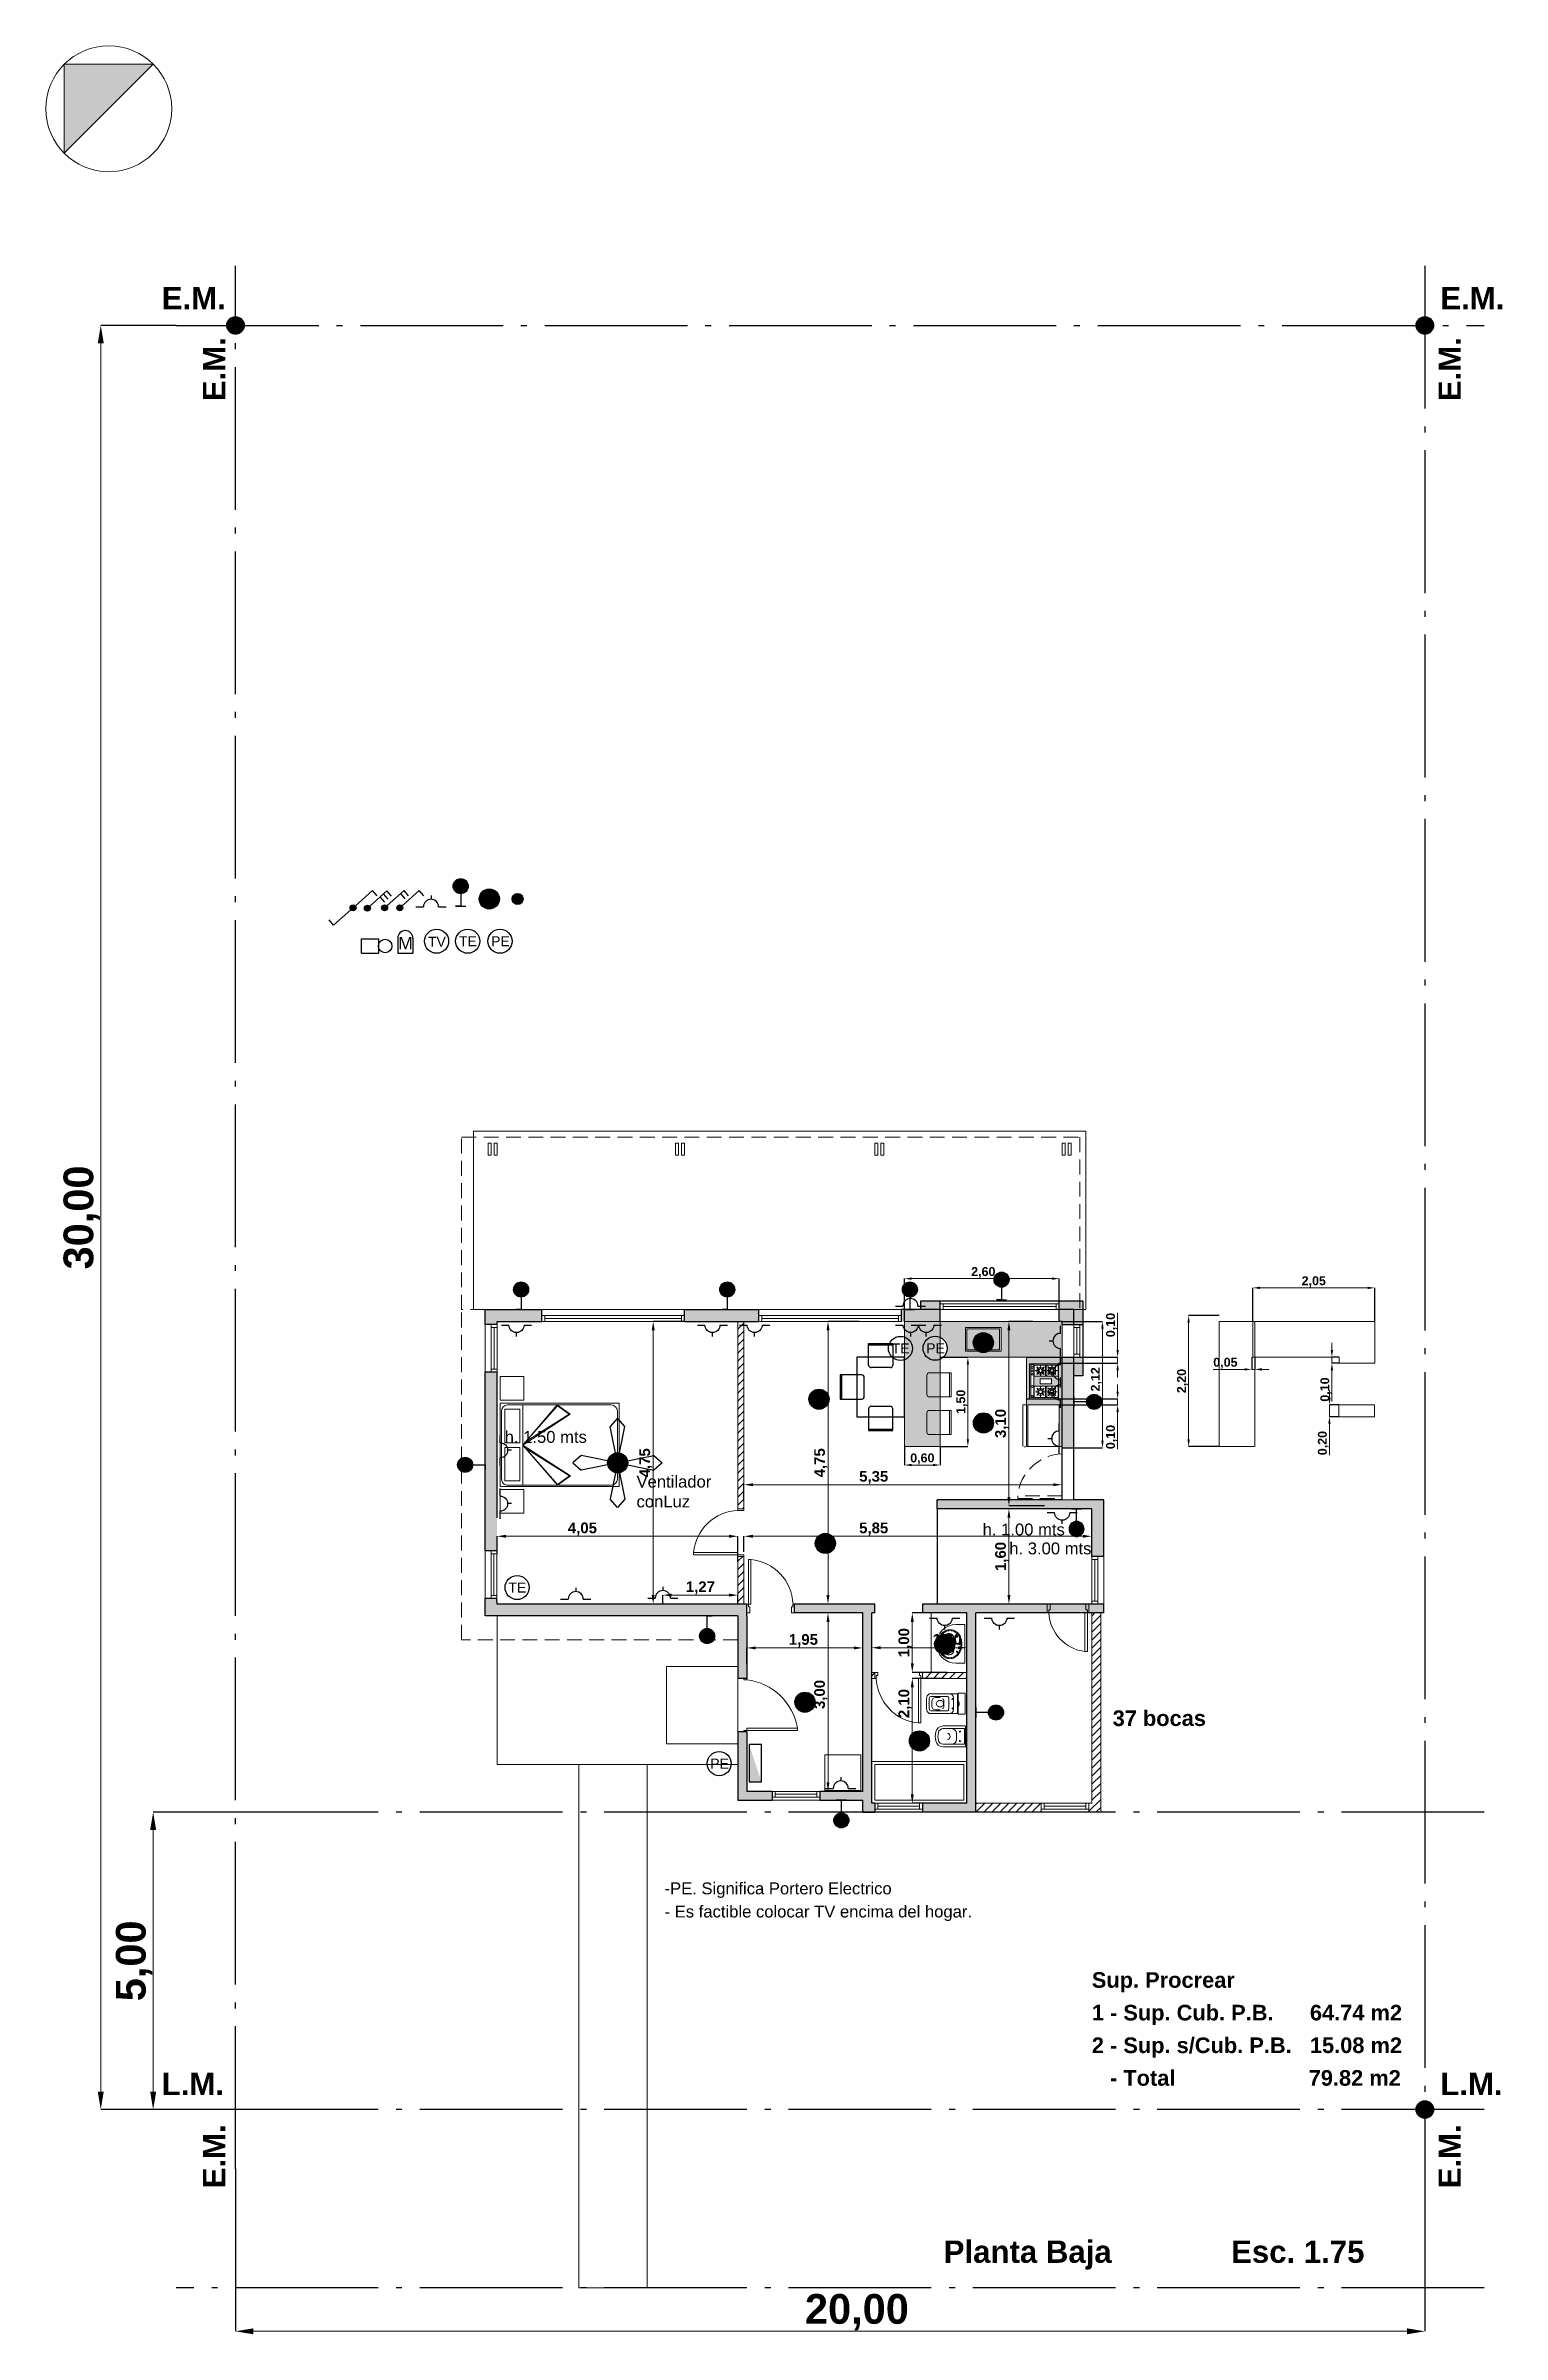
# Model space of a CAD drawing. Header units: millimetres. Extents: x 1554.2 to 1578.6, y 1479.6 to 1518.
import ezdxf

# ---------------------------------------------------------------- set-up
doc = ezdxf.new("R2010")
doc.units = ezdxf.units.MM
doc.linetypes.add('ACAD_ISO04W100', pattern=[30, 24, -3, 0, -3])
doc.linetypes.add('HIDDEN', pattern=[0.375, 0.25, -0.125])
for name, color, linetype, lineweight in [('0.1', 50, 'Continuous', 0), ('0.2', 40, 'Continuous', 20), ('0.3', 30, 'Continuous', 30), ('0.4', 20, 'Continuous', 40), ('arbol', 106, 'Continuous', 18), ('carpinterias', 140, 'Continuous', 9), ('cotas', 104, 'Continuous', 18), ('gris', 251, 'Continuous', 18), ('L.M.', 160, 'ACAD_ISO04W100', 30), ('madera', 35, 'Continuous', 18), ('muebles', 7, 'Continuous', 13), ('nomenclatura', 41, 'Continuous', 18), ('rojo muros', 232, 'Continuous', 18)]:
    doc.layers.add(name, color=color, linetype=linetype, lineweight=lineweight)
doc.layers.add('10-INST-ELEC-SIMB', color=6, linetype='Continuous')
doc.styles.add('ARIAL', font='ARIAL.TTF')
doc.styles.add('SANSSERIFBOLD', font='sasb____.pfb')
doc.styles.get("Standard").update_dxf_attribs({"font": 'ARIAL.TTF'})
doc.dimstyles.new('ISO-25', dxfattribs={"dimtxt": 2.5, "dimasz": 2.5, "dimexe": 1.25, "dimexo": 0.625, "dimtad": 1, "dimtxsty": 'Standard', "dimcen": 2.5, "dimadec": 0, "dimazin": 0, "dimtfac": 1, "dimtmove": 0, "dimatfit": 3, "dimfxl": 0, "dimarcsym": 0})
pattern_1 = [(45, (38.38617, 1.25862), (-0.067351921, 0.067351921), [])]

msp = doc.modelspace()

# ---------------------------------------------------------------- texts
at = {"layer": '10-INST-ELEC-SIMB', "char_height": 0.2, "attachment_point": 1}
for s, width, insert in [('h. 1.50 mts', 5.08883, (1561.868, 1494.755)), ('Ventilador \\PconLuz', 5.08883, (1564.085, 1494.003)), ('h. 1.00 mts', 5.08883, (1569.905, 1493.198)), ('h. 3.00 mts', 5.08883, (1570.353, 1492.88)), ('-PE. Significa Portero Electrico ', 5.08883, (1564.556, 1487.163)), ('- Es factible colocar TV encima del hogar.', 5.72799, (1564.556, 1486.774))]:
    msp.add_mtext_dynamic_manual_height_columns(s, width=width, gutter_width=12.5, heights=[0], dxfattribs=dict(at, insert=insert))
at = {"layer": 'nomenclatura', "linetype": 'Continuous', "style": 'SANSSERIFBOLD'}
for s, height, p in [('E.M.', 0.375, (1556.101, 1513.617)), ('E.M.', 0.375, (1577.601, 1513.617)), ('37 bocas', 0.2625, (1572.091, 1489.794)), ('Sup. Procrear', 0.2625, (1571.741, 1485.392)), ('1 - Sup. Cub. P.B.      64.74 m2', 0.2625, (1571.741, 1484.843)), ('2 - Sup. s/Cub. P.B.   15.08 m2', 0.2625, (1571.741, 1484.294)), ('L.M.', 0.375, (1556.101, 1483.587)), ('   - Total                      79.82 m2', 0.2625, (1571.741, 1483.745)), ('L.M.', 0.375, (1577.601, 1483.587)), ('Planta Baja', 0.375, (1569.251, 1480.767)), ('Esc. 1.75', 0.375, (1574.083, 1480.767))]:
    msp.add_text(s, height=height, dxfattribs=at).set_placement(p)
for p in [(1557.168, 1512.071), (1577.946, 1512.071), (1557.168, 1482.019), (1577.946, 1482.019)]:
    msp.add_text('E.M.', height=0.375, rotation=90, dxfattribs=at).set_placement(p)

# ---------------------------------------------------------------- blocks, each defined once
blk = doc.blocks.new('*D50')
at = {"layer": 'cotas', "color": 0, "linetype": 'Continuous', "lineweight": -2}
for p, q in [((1557.341, 1482.345), (1557.341, 1479.616)), ((1577.341, 1482.345), (1577.341, 1479.616))]:
    blk.add_line(p, q, dxfattribs=at)
at = {"layer": 'cotas', "color": 0, "linetype": 'Continuous', "lineweight": 9}
blk.add_line((1557.641, 1479.616), (1577.041, 1479.616), dxfattribs=at)
at = {"layer": 'cotas', "color": 0, "linetype": 'Continuous'}
for points in [[(1557.641, 1479.666), (1557.641, 1479.566), (1557.341, 1479.616)], [(1577.041, 1479.666), (1577.041, 1479.566), (1577.341, 1479.616)]]:
    blk.add_solid(points, dxfattribs=at)
at = {"layer": 'Defpoints', "color": 0, "linetype": 'Continuous'}
for p in [(1557.341, 1482.345), (1577.341, 1482.345), (1577.341, 1479.616)]:
    blk.add_point(p, dxfattribs=at)
at = {"layer": 'cotas', "linetype": 'Continuous', "insert": (1567.791, 1479.936), "char_height": 0.5, "attachment_point": 5, "style": 'SANSSERIFBOLD'}
blk.add_mtext('20,00', dxfattribs=at)
blk = doc.blocks.new('*D51')
at = {"layer": 'cotas', "color": 0, "linetype": 'Continuous', "lineweight": -2}
for p, q in [((1556.341, 1513.345), (1555.076, 1513.345)), ((1556.341, 1483.345), (1555.076, 1483.345))]:
    blk.add_line(p, q, dxfattribs=at)
at = {"layer": 'cotas', "color": 0, "linetype": 'Continuous', "lineweight": 9}
blk.add_line((1555.076, 1513.045), (1555.076, 1483.645), dxfattribs=at)
at = {"layer": 'cotas', "color": 0, "linetype": 'Continuous'}
for points in [[(1555.026, 1513.045), (1555.126, 1513.045), (1555.076, 1513.345)], [(1555.026, 1483.645), (1555.126, 1483.645), (1555.076, 1483.345)]]:
    blk.add_solid(points, dxfattribs=at)
at = {"layer": 'Defpoints', "color": 0, "linetype": 'Continuous'}
for p in [(1556.341, 1513.345), (1555.076, 1483.345), (1556.341, 1483.345)]:
    blk.add_point(p, dxfattribs=at)
at = {"layer": 'cotas', "linetype": 'Continuous', "insert": (1554.756, 1498.345), "char_height": 0.5, "attachment_point": 5, "rotation": 90, "style": 'SANSSERIFBOLD'}
blk.add_mtext('30,00', dxfattribs=at)
blk = doc.blocks.new('*D52')
at = {"layer": 'cotas', "color": 0, "linetype": 'Continuous', "lineweight": -2}
for p, q in [((1557.341, 1488.345), (1555.957, 1488.345)), ((1557.341, 1483.345), (1555.957, 1483.345))]:
    blk.add_line(p, q, dxfattribs=at)
at = {"layer": 'cotas', "color": 0, "linetype": 'Continuous', "lineweight": 9}
blk.add_line((1555.957, 1488.045), (1555.957, 1483.645), dxfattribs=at)
at = {"layer": 'cotas', "color": 0, "linetype": 'Continuous'}
for points in [[(1555.907, 1488.045), (1556.007, 1488.045), (1555.957, 1488.345)], [(1555.907, 1483.645), (1556.007, 1483.645), (1555.957, 1483.345)]]:
    blk.add_solid(points, dxfattribs=at)
at = {"layer": 'Defpoints', "color": 0, "linetype": 'Continuous'}
for p in [(1557.341, 1488.345), (1555.957, 1483.345), (1557.341, 1483.345)]:
    blk.add_point(p, dxfattribs=at)
at = {"layer": 'cotas', "linetype": 'Continuous', "insert": (1555.637, 1485.845), "char_height": 0.5, "attachment_point": 5, "rotation": 90, "style": 'SANSSERIFBOLD'}
blk.add_mtext('5,00', dxfattribs=at)
blk = doc.blocks.new('cocina.anafe')
for points in [[(0.05, 0.5), (0.65, 0.5), (0.65, 0), (0.05, 0)], [(0.104, 0.447), (0.107, 0.45), (0.152, 0.405), (0.149, 0.403)], [(0.166, 0.475), (0.17, 0.475), (0.17, 0.411), (0.166, 0.411)], [(0.229, 0.45), (0.232, 0.447), (0.187, 0.403), (0.184, 0.405)], [(0.469, 0.45), (0.466, 0.447), (0.511, 0.403), (0.514, 0.405)], [(0.532, 0.475), (0.528, 0.475), (0.528, 0.411), (0.532, 0.411)], [(0.594, 0.447), (0.591, 0.45), (0.546, 0.405), (0.549, 0.403)], [(0.068, 0.074), (0.629, 0.074), (0.629, 0.023), (0.068, 0.023)], [(0.08, 0.385), (0.08, 0.389), (0.143, 0.389), (0.143, 0.385)], [(0.08, 0.189), (0.08, 0.193), (0.143, 0.193), (0.143, 0.189)], [(0.107, 0.323), (0.104, 0.326), (0.149, 0.371), (0.152, 0.368)], [(0.104, 0.252), (0.107, 0.254), (0.152, 0.21), (0.149, 0.207)], [(0.107, 0.127), (0.104, 0.13), (0.149, 0.175), (0.152, 0.172)], [(0.17, 0.299), (0.166, 0.299), (0.166, 0.362), (0.17, 0.362)], [(0.166, 0.279), (0.17, 0.279), (0.17, 0.215), (0.166, 0.215)], [(0.17, 0.103), (0.166, 0.103), (0.166, 0.166), (0.17, 0.166)], [(0.232, 0.326), (0.229, 0.323), (0.184, 0.368), (0.187, 0.371)], [(0.229, 0.254), (0.232, 0.252), (0.187, 0.207), (0.184, 0.21)], [(0.232, 0.13), (0.229, 0.127), (0.184, 0.172), (0.187, 0.175)], [(0.256, 0.389), (0.256, 0.385), (0.192, 0.385), (0.192, 0.389)], [(0.256, 0.193), (0.256, 0.189), (0.192, 0.189), (0.192, 0.193)], [(0.442, 0.389), (0.442, 0.385), (0.505, 0.385), (0.505, 0.389)], [(0.442, 0.193), (0.442, 0.189), (0.505, 0.189), (0.505, 0.193)], [(0.466, 0.326), (0.469, 0.323), (0.514, 0.368), (0.511, 0.371)], [(0.469, 0.254), (0.466, 0.252), (0.511, 0.207), (0.514, 0.21)], [(0.466, 0.13), (0.469, 0.127), (0.514, 0.172), (0.511, 0.175)], [(0.528, 0.299), (0.532, 0.299), (0.532, 0.362), (0.528, 0.362)], [(0.532, 0.279), (0.528, 0.279), (0.528, 0.215), (0.532, 0.215)], [(0.528, 0.103), (0.532, 0.103), (0.532, 0.166), (0.528, 0.166)], [(0.591, 0.323), (0.594, 0.326), (0.549, 0.371), (0.546, 0.368)], [(0.594, 0.252), (0.591, 0.254), (0.546, 0.21), (0.549, 0.207)], [(0.591, 0.127), (0.594, 0.13), (0.549, 0.175), (0.546, 0.172)], [(0.618, 0.385), (0.618, 0.389), (0.555, 0.389), (0.555, 0.385)], [(0.618, 0.189), (0.618, 0.193), (0.555, 0.193), (0.555, 0.189)]]:
    blk.add_lwpolyline(points, close=True)
for points in [[(0.089, 0.492), (0.249, 0.492, -0.414214), (0.264, 0.476), (0.264, 0.294, -0.414214), (0.249, 0.278), (0.089, 0.278, -0.414214), (0.073, 0.294), (0.073, 0.476, -0.414214)], [(0.609, 0.492), (0.449, 0.492, 0.414214), (0.434, 0.476), (0.434, 0.294, 0.414214), (0.449, 0.278), (0.609, 0.278, 0.414214), (0.624, 0.294), (0.624, 0.476, 0.414214)], [(0.089, 0.296), (0.249, 0.296, -0.414214), (0.264, 0.28), (0.264, 0.098, -0.414214), (0.249, 0.082), (0.089, 0.082, -0.414214), (0.073, 0.098), (0.073, 0.28, -0.414214)], [(0.609, 0.296), (0.449, 0.296, 0.414214), (0.434, 0.28), (0.434, 0.098, 0.414214), (0.449, 0.082), (0.609, 0.082, 0.414214), (0.624, 0.098), (0.624, 0.28, 0.414214)]]:
    blk.add_lwpolyline(points, format="xyb", close=True)
at = {"linetype": 'Continuous', "lineweight": 5}
blk.add_lwpolyline([(0.306, 0.376), (0.394, 0.376), (0.394, 0.187), (0.306, 0.187)], close=True, dxfattribs=at)
for centre, radius in [((0.168, 0.387), 0.0625), ((0.168, 0.387), 0.0364), ((0.53, 0.387), 0.0625), ((0.53, 0.387), 0.0364), ((0.111, 0.048), 0.0166), ((0.168, 0.191), 0.0625), ((0.168, 0.191), 0.0364), ((0.171, 0.048), 0.0166), ((0.229, 0.048), 0.0166), ((0.439, 0.048), 0.0166), ((0.53, 0.191), 0.0625), ((0.53, 0.191), 0.0364), ((0.605, 0.048), 0.0166)]:
    blk.add_circle(centre, radius)
blk = doc.blocks.new('i')
for p, q in [((1235.135, 1802.349), (1235.325, 1802.349)), ((1235.135, 1802.304), (1235.493, 1802.304)), ((1235.493, 1802.044), (1235.135, 1802.044)), ((1235.325, 1802.349), (1235.507, 1802.349)), ((1235.36, 1802.224), (1235.36, 1802.124)), ((1235.495, 1802.302), (1235.495, 1802.046)), ((1235.51, 1802.346), (1235.51, 1802.002)), ((1235.135, 1801.999), (1235.325, 1801.999)), ((1235.325, 1801.999), (1235.507, 1801.999))]:
    blk.add_line(p, q)
for centre in [(1235.42, 1802.254), (1235.42, 1802.094)]:
    blk.add_circle(centre, 0.0085)
for centre, radius, start, end in [((1235.382, 1802.174), 0.377, 168.5558, 191.4442), ((1235.135, 1802.224), 0.125, 90, 168.5558), ((1235.135, 1802.124), 0.125, 191.4442, 270), ((1235.382, 1802.174), 0.332, 168.5558, 191.4442), ((1235.135, 1802.224), 0.08, 90, 168.5558), ((1235.135, 1802.124), 0.08, 191.4442, 270), ((1235.198, 1802.171), 0.0578, 2.6193, 78.3941), ((1235.2, 1802.154), 0.075, 82.3942, 82.744), ((1235.198, 1802.177), 0.0578, 281.6059, 357.3807), ((1235.2, 1802.194), 0.075, 277.256, 277.6058), ((1235.28, 1802.224), 0.08, 0, 90), ((1235.28, 1802.124), 0.08, 270, 0), ((1235.493, 1802.302), 0.002, 0, 90), ((1235.493, 1802.046), 0.002, 270, 0), ((1235.507, 1802.346), 0.003, 0, 90), ((1235.507, 1802.002), 0.003, 270, 0)]:
    blk.add_arc(centre, radius, start, end)
blk = doc.blocks.new('in')
for p, q in [((1235.276, 1801.782), (1234.965, 1801.782)), ((1235.244, 1801.737), (1234.965, 1801.737)), ((1234.983, 1801.615), (1234.983, 1801.655)), ((1235.048, 1801.719), (1235.12, 1801.719)), ((1235.276, 1801.782), (1235.408, 1801.782)), ((1235.346, 1801.712), (1235.346, 1801.615)), ((1235.416, 1801.615), (1235.416, 1801.774)), ((1235.244, 1801.493), (1234.965, 1801.493)), ((1235.276, 1801.448), (1234.965, 1801.448)), ((1234.983, 1801.615), (1234.983, 1801.575)), ((1235.048, 1801.511), (1235.12, 1801.511)), ((1235.276, 1801.448), (1235.408, 1801.448)), ((1235.346, 1801.518), (1235.346, 1801.615)), ((1235.416, 1801.615), (1235.416, 1801.456))]:
    blk.add_line(p, q)
for points in [[(1235.328, 1801.687, -0.120573), (1235.325, 1801.688, -0.105064), (1235.323, 1801.689, -0.088664), (1235.322, 1801.692, -0.079761), (1235.322, 1801.695, -0.079761), (1235.322, 1801.698, -0.088664), (1235.323, 1801.7, -0.105064), (1235.325, 1801.702, -0.120573), (1235.328, 1801.703, -0.120573)], [(1235.328, 1801.703, -0.135765), (1235.33, 1801.702, -0.106933), (1235.331, 1801.7, -0.081683), (1235.333, 1801.698, -0.069843), (1235.333, 1801.695, -0.069843), (1235.333, 1801.692, -0.081683), (1235.331, 1801.689, -0.106933), (1235.33, 1801.688, -0.135765), (1235.328, 1801.687, -0.135765)], [(1235.328, 1801.543, 0.120573), (1235.325, 1801.542, 0.105064), (1235.323, 1801.54, 0.088664), (1235.322, 1801.538, 0.079761), (1235.322, 1801.535, 0.079761), (1235.322, 1801.532, 0.088664), (1235.323, 1801.53, 0.105064), (1235.325, 1801.528, 0.120573), (1235.328, 1801.527, 0.120573)], [(1235.328, 1801.527, 0.135765), (1235.33, 1801.528, 0.106933), (1235.331, 1801.53, 0.081683), (1235.333, 1801.532, 0.069843), (1235.333, 1801.535, 0.069843), (1235.333, 1801.538, 0.081683), (1235.331, 1801.54, 0.106933), (1235.33, 1801.542, 0.135765), (1235.328, 1801.543, 0.135765)]]:
    blk.add_lwpolyline(points, format="xyb")
blk.add_lwpolyline([(1235.426, 1801.792), (1235.426, 1801.438), (1235.545, 1801.438), (1235.545, 1801.792)], close=True)
for centre, radius, start, end in [((1235.848, 1801.615), 0.956, 173.5646, 180), ((1234.965, 1801.715), 0.0678, 90, 173.5646), ((1235.846, 1801.615), 0.909, 173.5729, 180), ((1234.965, 1801.714), 0.023, 90, 173.5729), ((1235.048, 1801.655), 0.0648, 90, 180), ((1235.108, 1801.615), 0.0504, 121.4719, 180), ((1235.119, 1801.6), 0.069, 89.562, 122.8418), ((1235.12, 1801.6), 0.069, 57.1582, 90.438), ((1235.131, 1801.615), 0.0504, 0, 58.5281), ((1235.159, 1801.67), 0.027, 3.3632, 90), ((1234.23, 1801.615), 0.957, 0, 3.3632), ((1235.243, 1801.714), 0.023, 6.4271, 90), ((1234.362, 1801.615), 0.909, 0, 6.4271), ((1235.276, 1801.712), 0.0702, 0, 90), ((1235.408, 1801.774), 0.00819, 0, 90), ((1235.416, 1801.646), 0.0184, 28.8884, 87.2919), ((1235.369, 1801.615), 0.0742, 327.5048, 32.4952), ((1235.848, 1801.615), 0.956, 180, 186.4354), ((1234.965, 1801.515), 0.0678, 186.4354, 270), ((1235.846, 1801.615), 0.909, 180, 186.4271), ((1234.965, 1801.516), 0.023, 186.4271, 270), ((1235.048, 1801.575), 0.0648, 180, 270), ((1235.108, 1801.615), 0.0504, 180, 238.5281), ((1235.119, 1801.63), 0.069, 237.1582, 270.438), ((1235.12, 1801.63), 0.069, 269.562, 302.8418), ((1235.131, 1801.615), 0.0504, 301.4719, 0), ((1235.159, 1801.56), 0.027, 270, 356.6368), ((1234.23, 1801.615), 0.957, 356.6368, 0), ((1235.243, 1801.516), 0.023, 270, 353.5729), ((1234.362, 1801.615), 0.909, 353.5729, 0), ((1235.276, 1801.518), 0.0702, 270, 0), ((1235.408, 1801.456), 0.00819, 270, 0), ((1235.416, 1801.584), 0.0184, 272.7081, 331.1116)]:
    blk.add_arc(centre, radius, start, end)
for p in [(1235.322, 1801.692), (1235.416, 1801.774), (1234.937, 1801.615), (1235.272, 1801.615), (1235.346, 1801.518), (1235.416, 1801.456)]:
    blk.add_point(p)
blk = doc.blocks.new('aa')
at = {"layer": 'madera'}
for p, q in [((1233.437, -214.668), (1233.844, -214.668)), ((1233.437, -215.034), (1233.437, -214.668)), ((1233.437, -214.693), (1233.844, -214.693)), ((1233.844, -214.668), (1233.844, -215.034)), ((1233.803, -215.075), (1233.478, -215.075))]:
    blk.add_line(p, q, dxfattribs=at)
for centre, start, end in [((1233.478, -215.034), 180, 270), ((1233.803, -215.034), 270, 0)]:
    blk.add_arc(centre, 0.0406, start, end, dxfattribs=at)
blk = doc.blocks.new('CAM2')
at = {"layer": '0.1'}
for p, q in [((454.403, -70.302), (454.403, -71.452)), ((455.995, -70.202), (454.519, -70.202)), ((455.199, -70.357), (455.418, -70.202)), ((455.995, -70.879), (455.199, -70.357)), ((455.216, -70.36), (455.414, -70.217)), ((455.947, -70.818), (455.216, -70.36)), ((455.947, -70.818), (455.414, -70.217)), ((455.995, -70.879), (455.418, -70.202)), ((455.995, -70.202), (455.995, -71.552)), ((456.255, -70.202), (455.995, -70.202)), ((455.995, -70.879), (455.198, -71.399)), ((455.947, -70.939), (455.214, -71.396)), ((455.947, -70.939), (455.412, -71.54)), ((455.995, -70.879), (455.415, -71.552)), ((454.517, -71.552), (455.995, -71.552)), ((455.198, -71.399), (455.415, -71.552)), ((455.214, -71.396), (455.412, -71.54)), ((456.253, -71.552), (455.995, -71.552))]:
    blk.add_line(p, q, dxfattribs=at)
at = {"layer": '0.1', "lineweight": 0}
blk.add_line((456.353, -70.305), (456.353, -71.454), dxfattribs=at)
at = {"layer": '0.1'}
blk.add_lwpolyline([(454.378, -71.577), (456.378, -71.577), (456.378, -70.177), (454.378, -70.177)], close=True, dxfattribs=at)
at = {"layer": '0.1', "lineweight": 0}
for points in [[(456.045, -70.277), (456.301, -70.277), (456.301, -70.84), (456.045, -70.84)], [(456.045, -71.482), (456.301, -71.482), (456.301, -70.919), (456.045, -70.919)]]:
    blk.add_lwpolyline(points, close=True, dxfattribs=at)
at = {"layer": '0.1'}
for centre, radius, start, end in [((454.518, -70.318), 0.116, 89.6824, 171.9182), ((456.253, -70.303), 0.1, 358.8322, 88.5295), ((454.514, -71.441), 0.112, 186.0457, 271.2819), ((456.256, -71.455), 0.0968, 268.1228, 0.7932)]:
    blk.add_arc(centre, radius, start, end, dxfattribs=at)
at = {"layer": 'madera'}
for points in [[(455.978, -70.127), (456.378, -70.127), (456.378, -69.727), (455.978, -69.727)], [(455.978, -71.627), (456.378, -71.627), (456.378, -72.027), (455.978, -72.027)]]:
    blk.add_lwpolyline(points, close=True, dxfattribs=at)
blk = doc.blocks.new('pil')
blk.add_line((1235.263, 1804.106), (1235.063, 1804.106))
for points in [[(1235.167, 1803.842, 0.080772), (1235.264, 1803.858, 0.089305), (1235.342, 1803.9, 0.110962), (1235.389, 1803.968, 0.119182), (1235.407, 1804.042, 0.119182), (1235.389, 1804.116, 0.110962), (1235.342, 1804.183, 0.089305), (1235.264, 1804.226, 0.080772), (1235.167, 1804.242, 0.080772), (1235.069, 1804.226, 0.089305), (1234.991, 1804.183, 0.104793), (1234.937, 1804.116, 0.119182), (1234.919, 1804.042, 0.119182), (1234.937, 1803.968, 0.104793), (1234.991, 1803.9, 0.089305), (1235.069, 1803.858, 0.080772)], [(1235.167, 1803.858, 0.080772), (1235.259, 1803.873, 0.088756), (1235.331, 1803.912, 0.11126), (1235.374, 1803.974, 0.120398), (1235.391, 1804.042, 0.120398), (1235.374, 1804.109, 0.11126), (1235.331, 1804.171, 0.088756), (1235.259, 1804.211, 0.080772), (1235.167, 1804.226, 0.080772), (1235.074, 1804.211, 0.089305), (1235.001, 1804.171, 0.104793), (1234.951, 1804.109, 0.119182), (1234.935, 1804.042, 0.119182), (1234.951, 1803.975, 0.104793), (1235.001, 1803.913, 0.089305), (1235.074, 1803.873, 0.080772)]]:
    blk.add_lwpolyline(points, format="xyb", close=True)
for points in [[(1235.163, 1803.874, -0.02495), (1235.135, 1803.875, -0.088119)], [(1235.163, 1803.874, 0.072856), (1235.241, 1803.884, 0.088119)]]:
    blk.add_lwpolyline(points, format="xyb")
for centre, radius in [((1235.035, 1804.162), 0.012), ((1235.163, 1804.074), 0.0219), ((1235.163, 1804.074), 0.0179), ((1235.163, 1804.202), 0.012), ((1235.291, 1804.162), 0.012)]:
    blk.add_circle(centre, radius)
for centre, radius, start, end in [((1235.063, 1804.026), 0.08, 90, 180), ((1235.137, 1804.029), 0.154, 177.9004, 269.4552), ((1235.188, 1804.029), 0.154, 290.171, 2.0996), ((1235.263, 1804.026), 0.08, 0, 90)]:
    blk.add_arc(centre, radius, start, end)
blk = doc.blocks.new('*D33')
at = {"layer": 'cotas', "color": 0, "linetype": 'Continuous', "lineweight": -2}
for p, q in [((1564.891, 1496.595), (1564.365, 1496.595)), ((1565.073, 1491.845), (1564.365, 1491.845))]:
    blk.add_line(p, q, dxfattribs=at)
at = {"layer": 'cotas', "color": 0, "linetype": 'Continuous', "lineweight": 9}
blk.add_line((1564.365, 1496.445), (1564.365, 1491.995), dxfattribs=at)
at = {"layer": 'cotas', "color": 0, "linetype": 'Continuous'}
for points in [[(1564.34, 1496.445), (1564.39, 1496.445), (1564.365, 1496.595)], [(1564.34, 1491.995), (1564.39, 1491.995), (1564.365, 1491.845)]]:
    blk.add_solid(points, dxfattribs=at)
at = {"layer": 'Defpoints', "color": 0, "linetype": 'Continuous'}
for p in [(1564.891, 1496.595), (1564.365, 1491.845), (1565.073, 1491.845)]:
    blk.add_point(p, dxfattribs=at)
at = {"layer": 'cotas', "linetype": 'Continuous', "insert": (1564.243, 1494.22), "char_height": 0.18, "attachment_point": 5, "rotation": 90, "style": 'SANSSERIFBOLD'}
blk.add_mtext('4,75', dxfattribs=at)
blk = doc.blocks.new('*D34')
at = {"layer": 'cotas', "color": 0, "linetype": 'Continuous', "lineweight": -2}
for p, q in [((1567.831, 1496.595), (1567.305, 1496.595)), ((1568.013, 1491.845), (1567.305, 1491.845))]:
    blk.add_line(p, q, dxfattribs=at)
at = {"layer": 'cotas', "color": 0, "linetype": 'Continuous', "lineweight": 9}
blk.add_line((1567.305, 1496.445), (1567.305, 1491.995), dxfattribs=at)
at = {"layer": 'cotas', "color": 0, "linetype": 'Continuous'}
for points in [[(1567.28, 1496.445), (1567.33, 1496.445), (1567.305, 1496.595)], [(1567.28, 1491.995), (1567.33, 1491.995), (1567.305, 1491.845)]]:
    blk.add_solid(points, dxfattribs=at)
at = {"layer": 'Defpoints', "color": 0, "linetype": 'Continuous'}
for p in [(1567.831, 1496.595), (1567.305, 1491.845), (1568.013, 1491.845)]:
    blk.add_point(p, dxfattribs=at)
at = {"layer": 'cotas', "linetype": 'Continuous', "insert": (1567.183, 1494.22), "char_height": 0.18, "attachment_point": 5, "rotation": 90, "style": 'SANSSERIFBOLD'}
blk.add_mtext('4,75', dxfattribs=at)
blk = doc.blocks.new('*D35')
at = {"layer": 'cotas', "color": 0, "linetype": 'Continuous', "lineweight": -2}
for p, q in [((1567.831, 1491.695), (1567.305, 1491.695)), ((1567.891, 1488.695), (1567.305, 1488.695))]:
    blk.add_line(p, q, dxfattribs=at)
at = {"layer": 'cotas', "color": 0, "linetype": 'Continuous', "lineweight": 9}
blk.add_line((1567.305, 1491.545), (1567.305, 1488.845), dxfattribs=at)
at = {"layer": 'cotas', "color": 0, "linetype": 'Continuous'}
for points in [[(1567.28, 1491.545), (1567.33, 1491.545), (1567.305, 1491.695)], [(1567.28, 1488.845), (1567.33, 1488.845), (1567.305, 1488.695)]]:
    blk.add_solid(points, dxfattribs=at)
at = {"layer": 'Defpoints', "color": 0, "linetype": 'Continuous'}
for p in [(1567.831, 1491.695), (1567.305, 1488.695), (1567.891, 1488.695)]:
    blk.add_point(p, dxfattribs=at)
at = {"layer": 'cotas', "linetype": 'Continuous', "insert": (1567.183, 1490.324), "char_height": 0.18, "attachment_point": 5, "rotation": 90, "style": 'SANSSERIFBOLD'}
blk.add_mtext('3,00', dxfattribs=at)
blk = doc.blocks.new('*D36')
at = {"layer": 'cotas', "color": 0, "linetype": 'Continuous', "lineweight": -2}
for p, q in [((1569.266, 1490.595), (1568.722, 1490.595)), ((1569.309, 1488.495), (1568.722, 1488.495))]:
    blk.add_line(p, q, dxfattribs=at)
at = {"layer": 'cotas', "color": 0, "linetype": 'Continuous', "lineweight": 9}
blk.add_line((1568.722, 1490.445), (1568.722, 1488.645), dxfattribs=at)
at = {"layer": 'cotas', "color": 0, "linetype": 'Continuous'}
for points in [[(1568.697, 1490.445), (1568.747, 1490.445), (1568.722, 1490.595)], [(1568.697, 1488.645), (1568.747, 1488.645), (1568.722, 1488.495)]]:
    blk.add_solid(points, dxfattribs=at)
at = {"layer": 'Defpoints', "color": 0, "linetype": 'Continuous'}
for p in [(1569.266, 1490.595), (1568.722, 1488.495), (1569.309, 1488.495)]:
    blk.add_point(p, dxfattribs=at)
at = {"layer": 'cotas', "linetype": 'Continuous', "insert": (1568.6, 1490.171), "char_height": 0.18, "attachment_point": 5, "rotation": 90, "style": 'SANSSERIFBOLD'}
blk.add_mtext('2,10', dxfattribs=at)
blk = doc.blocks.new('*D37')
at = {"layer": 'cotas', "color": 0, "linetype": 'Continuous', "lineweight": -2}
for p, q in [((1569.266, 1491.695), (1568.722, 1491.695)), ((1569.309, 1490.695), (1568.722, 1490.695))]:
    blk.add_line(p, q, dxfattribs=at)
at = {"layer": 'cotas', "color": 0, "linetype": 'Continuous', "lineweight": 9}
blk.add_line((1568.722, 1491.545), (1568.722, 1490.845), dxfattribs=at)
at = {"layer": 'cotas', "color": 0, "linetype": 'Continuous'}
for points in [[(1568.697, 1491.545), (1568.747, 1491.545), (1568.722, 1491.695)], [(1568.697, 1490.845), (1568.747, 1490.845), (1568.722, 1490.695)]]:
    blk.add_solid(points, dxfattribs=at)
at = {"layer": 'Defpoints', "color": 0, "linetype": 'Continuous'}
for p in [(1569.266, 1491.695), (1568.722, 1490.695), (1569.309, 1490.695)]:
    blk.add_point(p, dxfattribs=at)
at = {"layer": 'cotas', "linetype": 'Continuous', "insert": (1568.6, 1491.195), "char_height": 0.18, "attachment_point": 5, "rotation": 90, "style": 'SANSSERIFBOLD'}
blk.add_mtext('1,00', dxfattribs=at)
blk = doc.blocks.new('*D38')
at = {"layer": 'cotas', "color": 0, "linetype": 'Continuous', "lineweight": -2}
for p, q in [((1570.892, 1493.445), (1570.347, 1493.445)), ((1570.934, 1491.845), (1570.347, 1491.845))]:
    blk.add_line(p, q, dxfattribs=at)
at = {"layer": 'cotas', "color": 0, "linetype": 'Continuous', "lineweight": 9}
blk.add_line((1570.347, 1493.295), (1570.347, 1491.995), dxfattribs=at)
at = {"layer": 'cotas', "color": 0, "linetype": 'Continuous'}
for points in [[(1570.322, 1493.295), (1570.372, 1493.295), (1570.347, 1493.445)], [(1570.322, 1491.995), (1570.372, 1491.995), (1570.347, 1491.845)]]:
    blk.add_solid(points, dxfattribs=at)
at = {"layer": 'Defpoints', "color": 0, "linetype": 'Continuous'}
for p in [(1570.892, 1493.445), (1570.347, 1491.845), (1570.934, 1491.845)]:
    blk.add_point(p, dxfattribs=at)
at = {"layer": 'cotas', "linetype": 'Continuous', "insert": (1570.226, 1492.645), "char_height": 0.18, "attachment_point": 5, "rotation": 90, "style": 'SANSSERIFBOLD'}
blk.add_mtext('1,60', dxfattribs=at)
blk = doc.blocks.new('*D39')
at = {"layer": 'cotas', "color": 0, "linetype": 'Continuous', "lineweight": -2}
for p, q in [((1570.75, 1496.595), (1570.347, 1496.595)), ((1570.947, 1493.495), (1570.347, 1493.495))]:
    blk.add_line(p, q, dxfattribs=at)
at = {"layer": 'cotas', "color": 0, "linetype": 'Continuous', "lineweight": 9}
blk.add_line((1570.347, 1496.445), (1570.347, 1493.645), dxfattribs=at)
at = {"layer": 'cotas', "color": 0, "linetype": 'Continuous'}
for points in [[(1570.322, 1496.445), (1570.372, 1496.445), (1570.347, 1496.595)], [(1570.322, 1493.645), (1570.372, 1493.645), (1570.347, 1493.495)]]:
    blk.add_solid(points, dxfattribs=at)
at = {"layer": 'Defpoints', "color": 0, "linetype": 'Continuous'}
for p in [(1570.75, 1496.595), (1570.347, 1493.495), (1570.947, 1493.495)]:
    blk.add_point(p, dxfattribs=at)
at = {"layer": 'cotas', "linetype": 'Continuous', "insert": (1570.226, 1494.881), "char_height": 0.18, "attachment_point": 5, "rotation": 90, "style": 'SANSSERIFBOLD'}
blk.add_mtext('3,10', dxfattribs=at)
blk = doc.blocks.new('*D40')
at = {"layer": 'cotas', "color": 0, "linetype": 'Continuous', "lineweight": -2}
for p, q in [((1561.741, 1492.689), (1561.741, 1492.984)), ((1565.791, 1492.558), (1565.791, 1492.984))]:
    blk.add_line(p, q, dxfattribs=at)
at = {"layer": 'cotas', "color": 0, "linetype": 'Continuous', "lineweight": 9}
blk.add_line((1565.641, 1492.984), (1561.891, 1492.984), dxfattribs=at)
at = {"layer": 'cotas', "color": 0, "linetype": 'Continuous'}
for points in [[(1561.891, 1493.009), (1561.891, 1492.959), (1561.741, 1492.984)], [(1565.641, 1493.009), (1565.641, 1492.959), (1565.791, 1492.984)]]:
    blk.add_solid(points, dxfattribs=at)
at = {"layer": 'Defpoints', "color": 0, "linetype": 'Continuous'}
for p in [(1561.741, 1492.984), (1561.741, 1492.689), (1565.791, 1492.558)]:
    blk.add_point(p, dxfattribs=at)
at = {"layer": 'cotas', "linetype": 'Continuous', "insert": (1563.175, 1493.105), "char_height": 0.18, "attachment_point": 5, "style": 'SANSSERIFBOLD'}
blk.add_mtext('4,05', dxfattribs=at)
blk = doc.blocks.new('*D41')
at = {"layer": 'cotas', "color": 0, "linetype": 'Continuous', "lineweight": -2}
for p, q in [((1565.891, 1492.722), (1565.891, 1492.984)), ((1571.741, 1492.837), (1571.741, 1492.984))]:
    blk.add_line(p, q, dxfattribs=at)
at = {"layer": 'cotas', "color": 0, "linetype": 'Continuous', "lineweight": 9}
blk.add_line((1571.591, 1492.984), (1566.041, 1492.984), dxfattribs=at)
at = {"layer": 'cotas', "color": 0, "linetype": 'Continuous'}
for points in [[(1566.041, 1493.009), (1566.041, 1492.959), (1565.891, 1492.984)], [(1571.591, 1493.009), (1571.591, 1492.959), (1571.741, 1492.984)]]:
    blk.add_solid(points, dxfattribs=at)
at = {"layer": 'Defpoints', "color": 0, "linetype": 'Continuous'}
for p in [(1565.891, 1492.984), (1565.891, 1492.722), (1571.741, 1492.837)]:
    blk.add_point(p, dxfattribs=at)
at = {"layer": 'cotas', "linetype": 'Continuous', "insert": (1568.073, 1493.105), "char_height": 0.18, "attachment_point": 5, "style": 'SANSSERIFBOLD'}
blk.add_mtext('5,85', dxfattribs=at)
blk = doc.blocks.new('*D42')
at = {"layer": 'cotas', "color": 0, "linetype": 'Continuous', "lineweight": -2}
for p, q in [((1565.891, 1493.589), (1565.891, 1493.851)), ((1571.241, 1493.595), (1571.241, 1493.851))]:
    blk.add_line(p, q, dxfattribs=at)
at = {"layer": 'cotas', "color": 0, "linetype": 'Continuous', "lineweight": 9}
blk.add_line((1571.091, 1493.851), (1566.041, 1493.851), dxfattribs=at)
at = {"layer": 'cotas', "color": 0, "linetype": 'Continuous'}
for points in [[(1566.041, 1493.876), (1566.041, 1493.826), (1565.891, 1493.851)], [(1571.091, 1493.876), (1571.091, 1493.826), (1571.241, 1493.851)]]:
    blk.add_solid(points, dxfattribs=at)
at = {"layer": 'Defpoints', "color": 0, "linetype": 'Continuous'}
for p in [(1565.891, 1493.851), (1565.891, 1493.589), (1571.241, 1493.595)]:
    blk.add_point(p, dxfattribs=at)
at = {"layer": 'cotas', "linetype": 'Continuous', "insert": (1568.073, 1493.972), "char_height": 0.18, "attachment_point": 5, "style": 'SANSSERIFBOLD'}
blk.add_mtext('5,35', dxfattribs=at)
blk = doc.blocks.new('*D43')
at = {"layer": 'cotas', "color": 0, "linetype": 'Continuous', "lineweight": -2}
blk.add_line((1565.941, 1490.845), (1565.941, 1491.107), dxfattribs=at)
at = {"layer": 'cotas', "color": 0, "linetype": 'Continuous', "lineweight": 9}
blk.add_line((1567.741, 1491.107), (1566.091, 1491.107), dxfattribs=at)
at = {"layer": 'cotas', "color": 0, "linetype": 'Continuous'}
for points in [[(1566.091, 1491.132), (1566.091, 1491.082), (1565.941, 1491.107)], [(1567.741, 1491.132), (1567.741, 1491.082), (1567.891, 1491.107)]]:
    blk.add_solid(points, dxfattribs=at)
at = {"layer": 'Defpoints', "color": 0, "linetype": 'Continuous'}
for p in [(1565.941, 1491.107), (1565.941, 1490.845), (1567.891, 1491.107)]:
    blk.add_point(p, dxfattribs=at)
at = {"layer": 'cotas', "linetype": 'Continuous', "insert": (1566.891, 1491.229), "char_height": 0.18, "attachment_point": 5, "style": 'SANSSERIFBOLD'}
blk.add_mtext('1,95', dxfattribs=at)
blk = doc.blocks.new('*D44')
at = {"layer": 'cotas', "color": 0, "linetype": 'Continuous', "lineweight": -2}
for p, q in [((1568.041, 1490.845), (1568.041, 1491.11)), ((1569.641, 1490.971), (1569.641, 1491.11))]:
    blk.add_line(p, q, dxfattribs=at)
at = {"layer": 'cotas', "color": 0, "linetype": 'Continuous', "lineweight": 9}
blk.add_line((1569.491, 1491.11), (1568.191, 1491.11), dxfattribs=at)
at = {"layer": 'cotas', "color": 0, "linetype": 'Continuous'}
for points in [[(1568.191, 1491.135), (1568.191, 1491.085), (1568.041, 1491.11)], [(1569.491, 1491.135), (1569.491, 1491.085), (1569.641, 1491.11)]]:
    blk.add_solid(points, dxfattribs=at)
at = {"layer": 'Defpoints', "color": 0, "linetype": 'Continuous'}
for p in [(1568.041, 1491.11), (1568.041, 1490.845), (1569.641, 1490.971)]:
    blk.add_point(p, dxfattribs=at)
at = {"layer": 'cotas', "linetype": 'Continuous', "insert": (1569.31, 1491.232), "char_height": 0.18, "attachment_point": 5, "style": 'SANSSERIFBOLD'}
blk.add_mtext('1,60', dxfattribs=at)
blk = doc.blocks.new('SEPLN504')
at = {"color": 0, "const_width": 0.169}
blk.add_lwpolyline([(-0.082, 0.012, 1), (0.087, 0.012, 1)], format="xyb", close=True, dxfattribs=at)
at = {"color": 0}
blk.add_circle((0.003, 0.012), 0.169, dxfattribs=at)
blk = doc.blocks.new('SEPLN502')
at = {"color": 0}
for p, q in [((-0.0845, 0), (0.0845, 0)), ((0, 0), (-0.0845, 0)), ((0, 0.2535), (0, 0))]:
    blk.add_line(p, q, dxfattribs=at)
at = {"color": 0, "const_width": 0.12675}
blk.add_lwpolyline([(-0.063375, 0.338, 1), (0.063375, 0.338, 1)], format="xyb", close=True, dxfattribs=at)
at = {"color": 0}
blk.add_circle((0, 0.338), 0.12675, dxfattribs=at)
blk = doc.blocks.new('SEPLN520')
at = {"color": 0}
blk.add_lwpolyline([(-0.41, 0.328), (-0.41, 0.047), (0.424, 0.047), (0.424, 0.328), (-0.41, 0.328)], dxfattribs=at)
blk.add_solid([(0.424, 0.328), (0.424, 0.047), (-0.41, 0.047)], dxfattribs=at)
blk = doc.blocks.new('SEPLN523')
at = {"color": 0, "linetype": 'Continuous'}
for p, q in [((-0.337, 0.039), (-0.168, 0.039)), ((0.17, 0.039), (0.339, 0.039))]:
    blk.add_line(p, q, dxfattribs=at)
at = {"color": 0}
blk.add_line((0.001, 0.293), (0.001, 0.208), dxfattribs=at)
at = {"color": 0, "linetype": 'Continuous'}
blk.add_arc((0.001, 0.039), 0.169, 0, 180, dxfattribs=at)
blk = doc.blocks.new('SEPLN514')
at = {"color": 0}
for p, q in [((-0.169, 0.338), (-0.169, 0)), ((-0.169, 0), (0.169, 0)), ((0.169, 0.338), (0.169, 0))]:
    blk.add_line(p, q, dxfattribs=at)
blk.add_arc((0, 0.338), 0.169, 0, 180, dxfattribs=at)
at = {"color": 0, "style": 'ARIAL'}
blk.add_text('M', height=0.28, dxfattribs=at).set_placement((-0.159, 0.085))
blk = doc.blocks.new('SEPLN513')
at = {"color": 0}
for p, q in [((0.045, 0.037), (0.334, 0.293)), ((0.411, 0.206), (0.334, 0.293)), ((-0.32, -0.286), (-0.397, -0.199)), ((-0.031, -0.03), (-0.32, -0.286))]:
    blk.add_line(p, q, dxfattribs=at)
at = {"color": 0, "const_width": 0.0507}
blk.add_lwpolyline([(-0.018, 0.003, 1), (0.032, 0.003, 1)], format="xyb", close=True, dxfattribs=at)
at = {"color": 0}
blk.add_circle((0.007, 0.003), 0.0507, dxfattribs=at)
blk = doc.blocks.new('SEPLN512')
at = {"color": 0}
for p, q in [((0.039, 0.032), (0.329, 0.288)), ((0.292, 0.1), (0.215, 0.187)), ((0.349, 0.15), (0.272, 0.237)), ((0.405, 0.201), (0.329, 0.288))]:
    blk.add_line(p, q, dxfattribs=at)
at = {"color": 0, "const_width": 0.0507}
blk.add_lwpolyline([(-0.024, -0.002, 1), (0.027, -0.002, 1)], format="xyb", close=True, dxfattribs=at)
at = {"color": 0}
blk.add_circle((0.001, -0.002), 0.0507, dxfattribs=at)
blk = doc.blocks.new('SEPLN511')
at = {"color": 0}
for p, q in [((0.045, 0.037), (0.335, 0.293)), ((0.354, 0.155), (0.278, 0.242)), ((0.411, 0.206), (0.335, 0.293))]:
    blk.add_line(p, q, dxfattribs=at)
at = {"color": 0, "const_width": 0.0507}
blk.add_lwpolyline([(-0.018, 0.003, 1), (0.033, 0.003, 1)], format="xyb", close=True, dxfattribs=at)
at = {"color": 0}
blk.add_circle((0.007, 0.003), 0.0507, dxfattribs=at)
blk = doc.blocks.new('SEPLN510')
at = {"color": 0}
for p in [(0.043, 0.036), (0.409, 0.205)]:
    blk.add_line(p, (0.332, 0.292), dxfattribs=at)
at = {"color": 0, "const_width": 0.0507}
blk.add_lwpolyline([(-0.02, 0.003, 1), (0.03, 0.003, 1)], format="xyb", close=True, dxfattribs=at)
at = {"color": 0}
blk.add_circle((0.005, 0.003), 0.0507, dxfattribs=at)
blk = doc.blocks.new('SEPLN503')
at = {"color": 0}
for p, q in [((-0.198, -0.107), (-0.198, 0.109)), ((-0.198, 0.109), (0.055, 0.109)), ((0.055, 0.109), (0.055, -0.107)), ((-0.198, -0.107), (0.055, -0.107))]:
    blk.add_line(p, q, dxfattribs=at)
blk.add_circle((0.157, 0.001), 0.101, dxfattribs=at)
blk = doc.blocks.new('SEPLN517')
at = {"color": 0}
blk.add_circle((0, 0), 0.27, dxfattribs=at)
at = {"color": 0, "style": 'ARIAL'}
blk.add_text('PE', height=0.2239, dxfattribs=at).set_placement((-0.199, -0.112))
blk = doc.blocks.new('SEPLN521')
at = {"color": 0}
blk.add_circle((0, 0), 0.27, dxfattribs=at)
at = {"color": 0, "style": 'ARIAL'}
blk.add_text('TE', height=0.2239, dxfattribs=at).set_placement((-0.196, -0.112))
blk = doc.blocks.new('SEPLN526')
at = {"color": 0}
blk.add_circle((0, 0), 0.27, dxfattribs=at)
at = {"color": 0, "style": 'ARIAL'}
blk.add_text('TV', height=0.2239, dxfattribs=at).set_placement((-0.193, -0.124))
blk = doc.blocks.new('*D53')
at = {"layer": 'cotas', "color": 0, "linetype": 'Continuous', "lineweight": -2}
for p, q in [((1564.526, 1491.845), (1564.526, 1491.995)), ((1565.791, 1491.845), (1565.791, 1491.995))]:
    blk.add_line(p, q, dxfattribs=at)
at = {"layer": 'cotas', "color": 0, "linetype": 'Continuous', "lineweight": 9}
blk.add_line((1565.641, 1491.995), (1564.676, 1491.995), dxfattribs=at)
at = {"layer": 'cotas', "color": 0, "linetype": 'Continuous'}
for points in [[(1564.676, 1492.02), (1564.676, 1491.97), (1564.526, 1491.995)], [(1565.641, 1492.02), (1565.641, 1491.97), (1565.791, 1491.995)]]:
    blk.add_solid(points, dxfattribs=at)
at = {"layer": 'Defpoints', "color": 0, "linetype": 'Continuous'}
for p in [(1564.526, 1491.995), (1564.526, 1491.845), (1565.791, 1491.845)]:
    blk.add_point(p, dxfattribs=at)
at = {"layer": 'cotas', "linetype": 'Continuous', "insert": (1565.159, 1492.116), "char_height": 0.18, "attachment_point": 5, "style": 'SANSSERIFBOLD'}
blk.add_mtext('1,27', dxfattribs=at)
blk = doc.blocks.new('*D45')
at = {"layer": 'cotas', "color": 0, "linetype": 'Continuous', "lineweight": 0}
for p, q in [((1572.175, 1496.115), (1572.175, 1496.74)), ((1572.175, 1495.894), (1572.175, 1495.995)), ((1572.175, 1495.774), (1572.175, 1495.654))]:
    blk.add_line(p, q, dxfattribs=at)
at = {"layer": 'cotas', "color": 0, "linetype": 'Continuous', "lineweight": -2}
for p, q in [((1570.641, 1495.995), (1572.175, 1495.995)), ((1571.183, 1495.894), (1572.175, 1495.894))]:
    blk.add_line(p, q, dxfattribs=at)
at = {"layer": 'cotas', "color": 0, "linetype": 'Continuous'}
for points in [[(1572.155, 1496.115), (1572.195, 1496.115), (1572.175, 1495.995)], [(1572.155, 1495.774), (1572.195, 1495.774), (1572.175, 1495.894)]]:
    blk.add_solid(points, dxfattribs=at)
at = {"layer": 'Defpoints', "color": 0, "linetype": 'Continuous'}
for p in [(1570.641, 1495.995), (1571.183, 1495.894), (1572.175, 1495.894)]:
    blk.add_point(p, dxfattribs=at)
at = {"layer": 'cotas', "linetype": 'Continuous', "insert": (1572.072, 1496.536), "char_height": 0.15, "attachment_point": 5, "rotation": 90, "style": 'SANSSERIFBOLD'}
blk.add_mtext('0,10', dxfattribs=at)
blk = doc.blocks.new('*D46')
at = {"layer": 'cotas', "color": 0, "linetype": 'Continuous', "lineweight": 0}
for p, q in [((1572.175, 1495.415), (1572.175, 1495.535)), ((1572.175, 1495.295), (1572.175, 1495.194)), ((1572.175, 1495.074), (1572.175, 1494.449))]:
    blk.add_line(p, q, dxfattribs=at)
at = {"layer": 'cotas', "color": 0, "linetype": 'Continuous', "lineweight": -2}
for p, q in [((1570.641, 1495.295), (1572.175, 1495.295)), ((1571.183, 1495.194), (1572.175, 1495.194))]:
    blk.add_line(p, q, dxfattribs=at)
at = {"layer": 'cotas', "color": 0, "linetype": 'Continuous'}
for points in [[(1572.155, 1495.415), (1572.195, 1495.415), (1572.175, 1495.295)], [(1572.155, 1495.074), (1572.195, 1495.074), (1572.175, 1495.194)]]:
    blk.add_solid(points, dxfattribs=at)
at = {"layer": 'Defpoints', "color": 0, "linetype": 'Continuous'}
for p in [(1570.641, 1495.295), (1571.183, 1495.194), (1572.175, 1495.194)]:
    blk.add_point(p, dxfattribs=at)
at = {"layer": 'cotas', "linetype": 'Continuous', "insert": (1572.072, 1494.653), "char_height": 0.15, "attachment_point": 5, "rotation": 90, "style": 'SANSSERIFBOLD'}
blk.add_mtext('0,10', dxfattribs=at)
blk = doc.blocks.new('*D47')
at = {"layer": 'cotas', "color": 0, "linetype": 'Continuous', "lineweight": -2}
for p, q in [((1568.591, 1496.595), (1568.591, 1497.316)), ((1571.191, 1496.595), (1571.191, 1497.316))]:
    blk.add_line(p, q, dxfattribs=at)
at = {"layer": 'cotas', "color": 0, "linetype": 'Continuous', "lineweight": 0}
blk.add_line((1568.711, 1497.316), (1571.071, 1497.316), dxfattribs=at)
at = {"layer": 'cotas', "color": 0, "linetype": 'Continuous'}
for points in [[(1568.711, 1497.336), (1568.711, 1497.296), (1568.591, 1497.316)], [(1571.071, 1497.336), (1571.071, 1497.296), (1571.191, 1497.316)]]:
    blk.add_solid(points, dxfattribs=at)
at = {"layer": 'Defpoints', "color": 0, "linetype": 'Continuous'}
for p in [(1571.191, 1497.316), (1568.591, 1496.595), (1571.191, 1496.595)]:
    blk.add_point(p, dxfattribs=at)
at = {"layer": 'cotas', "linetype": 'Continuous', "insert": (1569.916, 1497.419), "char_height": 0.15, "attachment_point": 5, "style": 'SANSSERIFBOLD'}
blk.add_mtext('2,60', dxfattribs=at)
blk = doc.blocks.new('*D48')
at = {"layer": 'cotas', "color": 0, "linetype": 'Continuous', "lineweight": -2}
for p, q in [((1568.591, 1494.495), (1568.591, 1494.182)), ((1569.191, 1494.495), (1569.191, 1494.182))]:
    blk.add_line(p, q, dxfattribs=at)
at = {"layer": 'cotas', "color": 0, "linetype": 'Continuous', "lineweight": 0}
blk.add_line((1568.711, 1494.182), (1569.071, 1494.182), dxfattribs=at)
at = {"layer": 'cotas', "color": 0, "linetype": 'Continuous'}
for points in [[(1568.711, 1494.202), (1568.711, 1494.162), (1568.591, 1494.182)], [(1569.071, 1494.202), (1569.071, 1494.162), (1569.191, 1494.182)]]:
    blk.add_solid(points, dxfattribs=at)
at = {"layer": 'Defpoints', "color": 0, "linetype": 'Continuous'}
for p in [(1568.591, 1494.495), (1569.191, 1494.495), (1569.191, 1494.182)]:
    blk.add_point(p, dxfattribs=at)
at = {"layer": 'cotas', "linetype": 'Continuous', "insert": (1568.891, 1494.285), "char_height": 0.15, "attachment_point": 5, "style": 'SANSSERIFBOLD'}
blk.add_mtext('0,60', dxfattribs=at)
blk = doc.blocks.new('*D49')
at = {"layer": 'cotas', "color": 0, "linetype": 'Continuous', "lineweight": -2}
for p, q in [((1569.191, 1495.995), (1569.657, 1495.995)), ((1569.191, 1494.495), (1569.657, 1494.495))]:
    blk.add_line(p, q, dxfattribs=at)
at = {"layer": 'cotas', "color": 0, "linetype": 'Continuous', "lineweight": 0}
blk.add_line((1569.657, 1494.615), (1569.657, 1495.875), dxfattribs=at)
at = {"layer": 'cotas', "color": 0, "linetype": 'Continuous'}
for points in [[(1569.637, 1495.875), (1569.677, 1495.875), (1569.657, 1495.995)], [(1569.637, 1494.615), (1569.677, 1494.615), (1569.657, 1494.495)]]:
    blk.add_solid(points, dxfattribs=at)
at = {"layer": 'Defpoints', "color": 0, "linetype": 'Continuous'}
for p in [(1569.191, 1495.995), (1569.657, 1495.995), (1569.191, 1494.495)]:
    blk.add_point(p, dxfattribs=at)
at = {"layer": 'cotas', "linetype": 'Continuous', "insert": (1569.554, 1495.245), "char_height": 0.15, "attachment_point": 5, "rotation": 90, "style": 'SANSSERIFBOLD'}
blk.add_mtext('1,50', dxfattribs=at)
blk = doc.blocks.new('*D54')
at = {"layer": 'cotas', "color": 0, "linetype": 'Continuous', "lineweight": -2}
for p, q in [((1574.448, 1496.595), (1574.448, 1497.161)), ((1576.498, 1496.595), (1576.498, 1497.161))]:
    blk.add_line(p, q, dxfattribs=at)
at = {"layer": 'cotas', "color": 0, "linetype": 'Continuous', "lineweight": 0}
blk.add_line((1574.568, 1497.161), (1576.378, 1497.161), dxfattribs=at)
at = {"layer": 'cotas', "color": 0, "linetype": 'Continuous'}
for points in [[(1574.568, 1497.181), (1574.568, 1497.141), (1574.448, 1497.161)], [(1576.378, 1497.181), (1576.378, 1497.141), (1576.498, 1497.161)]]:
    blk.add_solid(points, dxfattribs=at)
at = {"layer": 'Defpoints', "color": 0, "linetype": 'Continuous'}
for p in [(1576.498, 1497.161), (1574.448, 1496.595), (1576.498, 1496.595)]:
    blk.add_point(p, dxfattribs=at)
at = {"layer": 'cotas', "linetype": 'Continuous', "insert": (1575.473, 1497.264), "char_height": 0.15, "attachment_point": 5, "style": 'SANSSERIFBOLD'}
blk.add_mtext('2,05', dxfattribs=at)
blk = doc.blocks.new('*D55')
at = {"layer": 'cotas', "color": 0, "linetype": 'Continuous', "lineweight": 0}
for p, q in [((1575.778, 1496.115), (1575.778, 1496.235)), ((1575.778, 1495.995), (1575.778, 1495.895)), ((1575.778, 1495.775), (1575.778, 1495.248))]:
    blk.add_line(p, q, dxfattribs=at)
at = {"layer": 'cotas', "color": 0, "linetype": 'Continuous', "lineweight": -2}
for p, q in [((1575.898, 1495.995), (1575.778, 1495.995)), ((1575.898, 1495.895), (1575.778, 1495.895))]:
    blk.add_line(p, q, dxfattribs=at)
at = {"layer": 'cotas', "color": 0, "linetype": 'Continuous'}
for points in [[(1575.758, 1496.115), (1575.798, 1496.115), (1575.778, 1495.995)], [(1575.758, 1495.775), (1575.798, 1495.775), (1575.778, 1495.895)]]:
    blk.add_solid(points, dxfattribs=at)
at = {"layer": 'Defpoints', "color": 0, "linetype": 'Continuous'}
for p in [(1575.778, 1495.895), (1575.898, 1495.995), (1575.898, 1495.895)]:
    blk.add_point(p, dxfattribs=at)
at = {"layer": 'cotas', "linetype": 'Continuous', "insert": (1575.675, 1495.451), "char_height": 0.15, "attachment_point": 5, "rotation": 90, "style": 'SANSSERIFBOLD'}
blk.add_mtext('0,10', dxfattribs=at)
blk = doc.blocks.new('*D56')
at = {"layer": 'cotas', "color": 0, "linetype": 'Continuous', "lineweight": 0}
for p, q in [((1574.31, 1495.79), (1573.783, 1495.79)), ((1574.48, 1495.79), (1574.43, 1495.79)), ((1574.6, 1495.79), (1574.72, 1495.79))]:
    blk.add_line(p, q, dxfattribs=at)
at = {"layer": 'cotas', "color": 0, "linetype": 'Continuous', "lineweight": -2}
for p, q in [((1574.43, 1495.995), (1574.43, 1495.79)), ((1574.48, 1495.995), (1574.48, 1495.79))]:
    blk.add_line(p, q, dxfattribs=at)
at = {"layer": 'cotas', "color": 0, "linetype": 'Continuous'}
for points in [[(1574.31, 1495.81), (1574.31, 1495.77), (1574.43, 1495.79)], [(1574.6, 1495.81), (1574.6, 1495.77), (1574.48, 1495.79)]]:
    blk.add_solid(points, dxfattribs=at)
at = {"layer": 'Defpoints', "color": 0, "linetype": 'Continuous'}
for p in [(1574.43, 1495.995), (1574.43, 1495.79), (1574.48, 1495.995)]:
    blk.add_point(p, dxfattribs=at)
at = {"layer": 'cotas', "linetype": 'Continuous', "insert": (1573.987, 1495.893), "char_height": 0.15, "attachment_point": 5, "style": 'SANSSERIFBOLD'}
blk.add_mtext('0,05', dxfattribs=at)
blk = doc.blocks.new('*D57')
at = {"layer": 'cotas', "color": 0, "linetype": 'Continuous', "lineweight": -2}
for p, q in [((1573.88, 1496.695), (1573.369, 1496.695)), ((1573.88, 1494.495), (1573.369, 1494.495))]:
    blk.add_line(p, q, dxfattribs=at)
at = {"layer": 'cotas', "color": 0, "linetype": 'Continuous', "lineweight": 0}
blk.add_line((1573.369, 1494.615), (1573.369, 1496.575), dxfattribs=at)
at = {"layer": 'cotas', "color": 0, "linetype": 'Continuous'}
for points in [[(1573.349, 1496.575), (1573.389, 1496.575), (1573.369, 1496.695)], [(1573.349, 1494.615), (1573.389, 1494.615), (1573.369, 1494.495)]]:
    blk.add_solid(points, dxfattribs=at)
at = {"layer": 'Defpoints', "color": 0, "linetype": 'Continuous'}
for p in [(1573.369, 1496.695), (1573.88, 1496.695), (1573.88, 1494.495)]:
    blk.add_point(p, dxfattribs=at)
at = {"layer": 'cotas', "linetype": 'Continuous', "insert": (1573.266, 1495.595), "char_height": 0.15, "attachment_point": 5, "rotation": 90, "style": 'SANSSERIFBOLD'}
blk.add_mtext('2,20', dxfattribs=at)
blk = doc.blocks.new('*D58')
at = {"layer": 'cotas', "color": 0, "linetype": 'Continuous', "lineweight": 0}
for p, q in [((1575.737, 1495.315), (1575.737, 1495.435)), ((1575.737, 1495.195), (1575.737, 1494.995)), ((1575.737, 1494.875), (1575.737, 1494.348))]:
    blk.add_line(p, q, dxfattribs=at)
at = {"layer": 'cotas', "color": 0, "linetype": 'Continuous', "lineweight": -2}
for p, q in [((1575.893, 1495.195), (1575.737, 1495.195)), ((1575.893, 1494.995), (1575.737, 1494.995))]:
    blk.add_line(p, q, dxfattribs=at)
at = {"layer": 'cotas', "color": 0, "linetype": 'Continuous'}
for points in [[(1575.717, 1495.315), (1575.757, 1495.315), (1575.737, 1495.195)], [(1575.717, 1494.875), (1575.757, 1494.875), (1575.737, 1494.995)]]:
    blk.add_solid(points, dxfattribs=at)
at = {"layer": 'Defpoints', "color": 0, "linetype": 'Continuous'}
for p in [(1575.737, 1494.995), (1575.893, 1495.195), (1575.893, 1494.995)]:
    blk.add_point(p, dxfattribs=at)
at = {"layer": 'cotas', "linetype": 'Continuous', "insert": (1575.634, 1494.551), "char_height": 0.15, "attachment_point": 5, "rotation": 90, "style": 'SANSSERIFBOLD'}
blk.add_mtext('0,20', dxfattribs=at)
blk = doc.blocks.new('*D59')
at = {"layer": 'cotas', "color": 0, "linetype": 'Continuous', "lineweight": -2}
for p, q in [((1571.241, 1496.595), (1571.92, 1496.595)), ((1571.241, 1494.471), (1571.92, 1494.471))]:
    blk.add_line(p, q, dxfattribs=at)
at = {"layer": 'cotas', "color": 0, "linetype": 'Continuous', "lineweight": 0}
blk.add_line((1571.92, 1496.475), (1571.92, 1494.591), dxfattribs=at)
at = {"layer": 'cotas', "color": 0, "linetype": 'Continuous'}
for points in [[(1571.9, 1496.475), (1571.94, 1496.475), (1571.92, 1496.595)], [(1571.9, 1494.591), (1571.94, 1494.591), (1571.92, 1494.471)]]:
    blk.add_solid(points, dxfattribs=at)
at = {"layer": 'Defpoints', "color": 0, "linetype": 'Continuous'}
for p in [(1571.241, 1496.595), (1571.241, 1494.471), (1571.92, 1494.471)]:
    blk.add_point(p, dxfattribs=at)
at = {"layer": 'cotas', "linetype": 'Continuous', "insert": (1571.817, 1495.623), "char_height": 0.15, "attachment_point": 5, "rotation": 90, "style": 'SANSSERIFBOLD'}
blk.add_mtext('2,12', dxfattribs=at)

# ---------------------------------------------------------------- dimensions: what is measured, and where the dimension line sits
at = {"layer": 'cotas', "linetype": 'Continuous'}
for base, p1, p2, angle, override, picture, middle in [((1555.076, 1483.345), (1556.341, 1513.345), (1556.341, 1483.345), 90, {"dimtxt": 0.5, "dimasz": 0.3, "dimexe": 0, "dimexo": 0, "dimgap": 0.01, "dimzin": 0, "dimtxsty": 'SANSSERIFBOLD', "dimclrt": 256, "dimlwd": 9}, '*D51', (1555.076, 1498.345)), ((1571.191, 1497.316), (1568.591, 1496.595), (1571.191, 1496.595), 180, {"dimtxt": 0.15, "dimasz": 0.12, "dimexe": 0, "dimexo": 0, "dimgap": 0.01, "dimzin": 0, "dimtxsty": 'SANSSERIFBOLD', "dimclrt": 256, "dimlwd": 0}, '*D47', (1569.916, 1497.316)), ((1564.365, 1491.845), (1564.891, 1496.595), (1565.073, 1491.845), 90, {"dimtxt": 0.18, "dimasz": 0.15, "dimexe": 0, "dimexo": 0, "dimgap": 0.01, "dimzin": 0, "dimtxsty": 'SANSSERIFBOLD', "dimclrt": 256, "dimlwd": 9}, '*D33', (1564.365, 1494.22)), ((1567.305, 1491.845), (1567.831, 1496.595), (1568.013, 1491.845), 90, {"dimtxt": 0.18, "dimasz": 0.15, "dimexe": 0, "dimexo": 0, "dimgap": 0.01, "dimzin": 0, "dimtxsty": 'SANSSERIFBOLD', "dimclrt": 256, "dimlwd": 9}, '*D34', (1567.305, 1494.22)), ((1570.347, 1493.495), (1570.75, 1496.595), (1570.947, 1493.495), 90, {"dimtxt": 0.18, "dimasz": 0.15, "dimexe": 0, "dimexo": 0, "dimgap": 0.01, "dimzin": 0, "dimtxsty": 'SANSSERIFBOLD', "dimclrt": 256, "dimlwd": 9}, '*D39', (1570.347, 1494.881)), ((1572.175, 1495.894), (1570.641, 1495.995), (1571.183, 1495.894), 90, {"dimtxt": 0.15, "dimasz": 0.12, "dimexe": 0, "dimexo": 0, "dimgap": 0.01, "dimzin": 0, "dimtxsty": 'SANSSERIFBOLD', "dimclrt": 256, "dimlwd": 0}, '*D45', (1572.175, 1496.536)), ((1571.92, 1494.471), (1571.241, 1496.595), (1571.241, 1494.471), 90, {"dimtxt": 0.15, "dimasz": 0.12, "dimexe": 0, "dimexo": 0, "dimgap": 0.01, "dimzin": 0, "dimtxsty": 'SANSSERIFBOLD', "dimclrt": 256, "dimlwd": 0}, '*D59', (1571.92, 1495.623)), ((1569.657, 1495.995), (1569.191, 1494.495), (1569.191, 1495.995), 270, {"dimtxt": 0.15, "dimasz": 0.12, "dimexe": 0, "dimexo": 0, "dimgap": 0.01, "dimzin": 0, "dimtxsty": 'SANSSERIFBOLD', "dimclrt": 256, "dimlwd": 0}, '*D49', (1569.657, 1495.245)), ((1572.175, 1495.194), (1570.641, 1495.295), (1571.183, 1495.194), 90, {"dimtxt": 0.15, "dimasz": 0.12, "dimexe": 0, "dimexo": 0, "dimgap": 0.01, "dimzin": 0, "dimtxsty": 'SANSSERIFBOLD', "dimclrt": 256, "dimlwd": 0}, '*D46', (1572.175, 1494.653)), ((1569.191, 1494.182), (1568.591, 1494.495), (1569.191, 1494.495), 180, {"dimtxt": 0.15, "dimasz": 0.12, "dimexe": 0, "dimexo": 0, "dimgap": 0.01, "dimzin": 0, "dimtxsty": 'SANSSERIFBOLD', "dimclrt": 256, "dimlwd": 0}, '*D48', (1568.891, 1494.182)), ((1570.347, 1491.845), (1570.892, 1493.445), (1570.934, 1491.845), 90, {"dimtxt": 0.18, "dimasz": 0.15, "dimexe": 0, "dimexo": 0, "dimgap": 0.01, "dimzin": 0, "dimtxsty": 'SANSSERIFBOLD', "dimclrt": 256, "dimlwd": 9}, '*D38', (1570.347, 1492.645)), ((1567.305, 1488.695), (1567.831, 1491.695), (1567.891, 1488.695), 90, {"dimtxt": 0.18, "dimasz": 0.15, "dimexe": 0, "dimexo": 0, "dimgap": 0.01, "dimzin": 0, "dimtxsty": 'SANSSERIFBOLD', "dimclrt": 256, "dimlwd": 9}, '*D35', (1567.305, 1490.324)), ((1568.722, 1490.695), (1569.266, 1491.695), (1569.309, 1490.695), 90, {"dimtxt": 0.18, "dimasz": 0.15, "dimexe": 0, "dimexo": 0, "dimgap": 0.01, "dimzin": 0, "dimtxsty": 'SANSSERIFBOLD', "dimclrt": 256, "dimlwd": 9}, '*D37', (1568.722, 1491.195)), ((1568.722, 1488.495), (1569.266, 1490.595), (1569.309, 1488.495), 90, {"dimtxt": 0.18, "dimasz": 0.15, "dimexe": 0, "dimexo": 0, "dimgap": 0.01, "dimzin": 0, "dimtxsty": 'SANSSERIFBOLD', "dimclrt": 256, "dimlwd": 9}, '*D36', (1568.722, 1490.171)), ((1555.957, 1483.345), (1557.341, 1488.345), (1557.341, 1483.345), 90, {"dimtxt": 0.5, "dimasz": 0.3, "dimexe": 0, "dimexo": 0, "dimgap": 0.01, "dimzin": 0, "dimtxsty": 'SANSSERIFBOLD', "dimclrt": 256, "dimlwd": 9}, '*D52', (1555.957, 1485.845)), ((1577.341, 1479.616), (1557.341, 1482.345), (1577.341, 1482.345), 180, {"dimtxt": 0.5, "dimasz": 0.3, "dimexe": 0, "dimexo": 0, "dimgap": 0.01, "dimzin": 0, "dimtxsty": 'SANSSERIFBOLD', "dimclrt": 256, "dimlwd": 9}, '*D50', (1567.791, 1479.616))]:
    dim = msp.add_linear_dim(base=base, p1=p1, p2=p2, angle=angle, dimstyle='ISO-25', override=override, dxfattribs=at)
    dim.commit()
    dim.dimension.update_dxf_attribs({"geometry": picture, "text_midpoint": middle, "dimtype": 160})
for base, p1, p2, override, picture, middle in [((1576.498, 1497.161), (1574.448, 1496.595), (1576.498, 1496.595), {"dimtxt": 0.15, "dimasz": 0.12, "dimexe": 0, "dimexo": 0, "dimgap": 0.01, "dimzin": 0, "dimtxsty": 'SANSSERIFBOLD', "dimclrt": 256, "dimlwd": 0}, '*D54', (1575.473, 1497.264)), ((1574.43, 1495.79), (1574.48, 1495.995), (1574.43, 1495.995), {"dimtxt": 0.15, "dimasz": 0.12, "dimexe": 0, "dimexo": 0, "dimgap": 0.01, "dimzin": 0, "dimtxsty": 'SANSSERIFBOLD', "dimclrt": 256, "dimlwd": 0}, '*D56', (1573.987, 1495.893)), ((1564.5257, 1491.9945), (1565.7914, 1491.8445), (1564.5257, 1491.8445), {"dimtxt": 0.18, "dimasz": 0.15, "dimexe": 0, "dimexo": 0, "dimgap": 0.01, "dimzin": 0, "dimtxsty": 'SANSSERIFBOLD', "dimclrt": 256, "dimlwd": 9}, '*D53', (1565.1585, 1492.1161))]:
    dim = msp.add_linear_dim(base=base, p1=p1, p2=p2, dimstyle='ISO-25', override=override, dxfattribs=at)
    dim.commit()
    dim.dimension.update_dxf_attribs({"geometry": picture, "text_midpoint": middle})
for base, p1, p2, picture, middle in [((1573.369, 1496.695), (1573.88, 1494.495), (1573.88, 1496.695), '*D57', (1573.266, 1495.595)), ((1575.778, 1495.895), (1575.898, 1495.995), (1575.898, 1495.895), '*D55', (1575.675, 1495.451)), ((1575.737, 1494.995), (1575.893, 1495.195), (1575.893, 1494.995), '*D58', (1575.634, 1494.551))]:
    dim = msp.add_linear_dim(base=base, p1=p1, p2=p2, angle=90, dimstyle='ISO-25', override={"dimtxt": 0.15, "dimasz": 0.12, "dimexe": 0, "dimexo": 0, "dimgap": 0.01, "dimzin": 0, "dimtxsty": 'SANSSERIFBOLD', "dimclrt": 256, "dimlwd": 0}, dxfattribs=at)
    dim.commit()
    dim.dimension.update_dxf_attribs({"geometry": picture, "text_midpoint": middle})
for base, p1, p2, picture, middle in [((1565.891, 1493.851), (1571.241, 1493.595), (1565.891, 1493.589), '*D42', (1568.073, 1493.851)), ((1561.741, 1492.984), (1565.791, 1492.558), (1561.741, 1492.689), '*D40', (1563.175, 1492.984)), ((1565.891, 1492.984), (1571.741, 1492.837), (1565.891, 1492.722), '*D41', (1568.073, 1492.984)), ((1565.941, 1491.107), (1567.891, 1491.107), (1565.941, 1490.845), '*D43', (1566.891, 1491.107)), ((1568.041, 1491.11), (1569.641, 1490.971), (1568.041, 1490.845), '*D44', (1569.31, 1491.11))]:
    dim = msp.add_linear_dim(base=base, p1=p1, p2=p2, dimstyle='ISO-25', override={"dimtxt": 0.18, "dimasz": 0.15, "dimexe": 0, "dimexo": 0, "dimgap": 0.01, "dimzin": 0, "dimtxsty": 'SANSSERIFBOLD', "dimclrt": 256, "dimlwd": 9}, dxfattribs=at)
    dim.commit()
    dim.dimension.update_dxf_attribs({"geometry": picture, "text_midpoint": middle, "dimtype": 160})

# ---------------------------------------------------------------- hatches: boundary and pattern name
at = {"layer": 'gris'}
for points in [[(1555.958, 1517.737), (1554.461, 1516.239), (1554.461, 1517.737)], [(1557.489, 1513.345, 1), (1557.194, 1513.345, 1)], [(1577.489, 1513.345, 1), (1577.194, 1513.345, 1)], [(1577.489, 1483.345, 1), (1577.194, 1483.345, 1)]]:
    msp.add_hatch(color=256, dxfattribs=at).paths.add_polyline_path(points)
h = msp.add_hatch(dxfattribs=at)
h.set_pattern_fill('LINE', color=256, scale=0.03, angle=45, style=0)
h.set_pattern_definition(pattern_1)
h.paths.add_polyline_path([(1565.891, 1496.595), (1565.791, 1496.595), (1565.791, 1493.445), (1565.891, 1493.445)])
h.paths.add_polyline_path([(1565.891, 1492.645), (1565.791, 1492.645), (1565.791, 1491.845), (1565.891, 1491.845)])
h = msp.add_hatch(color=256, dxfattribs=at)
h.paths.add_polyline_path([(1569.191, 1495.329), (1569.009, 1495.329, -0.414214), (1568.968, 1495.369), (1568.968, 1495.695, -0.414214), (1569.009, 1495.735), (1569.191, 1495.735), (1569.191, 1495.961, -0.547764), (1568.903, 1496.145, -0.547764), (1569.191, 1496.329), (1569.191, 1496.536), (1569.084, 1496.536, -0.96598), (1568.822, 1496.536, -0.731591), (1568.591, 1496.463), (1568.591, 1496.334, -0.316689), (1568.726, 1496.143, -0.316689), (1568.591, 1495.952), (1568.591, 1494.495), (1569.191, 1494.495), (1569.191, 1494.695), (1569.009, 1494.695, -0.414214), (1568.968, 1494.735), (1568.968, 1495.06, -0.414214), (1569.009, 1495.101), (1569.191, 1495.101)])
h.paths.add_polyline_path([(1569.191, 1496.595), (1568.591, 1496.595), (1568.591, 1496.463, 0.731591), (1568.822, 1496.536), (1568.831, 1496.536, 1), (1569.084, 1496.536), (1569.191, 1496.536)])
h.paths.add_polyline_path([(1569.191, 1496.329, 0.547764), (1568.903, 1496.145, 0.547764), (1569.191, 1495.961)], flags=17)
h.paths.add_polyline_path([(1568.726, 1496.143, 0.316689), (1568.591, 1496.334), (1568.591, 1495.952, 0.316689)], flags=17)
h.paths.add_polyline_path([(1569.191, 1495.735), (1569.009, 1495.735, 0.414214), (1568.968, 1495.695), (1568.968, 1495.369, 0.414214), (1569.009, 1495.329), (1569.191, 1495.329)], flags=17)
h.paths.add_polyline_path([(1569.191, 1495.101), (1569.009, 1495.101, 0.414214), (1568.968, 1495.06), (1568.968, 1494.735, 0.414214), (1569.009, 1494.695), (1569.191, 1494.695)], flags=17)
h.paths.add_polyline_path([(1568.915, 1496.019), (1569.312, 1496.019), (1569.312, 1496.271), (1568.915, 1496.271)], flags=9)
h.paths.add_polyline_path([(1568.334, 1496.017), (1568.717, 1496.017), (1568.717, 1496.269), (1568.334, 1496.269)], flags=9)
h = msp.add_hatch(color=256, dxfattribs=at)
h.paths.add_polyline_path([(1571.241, 1496.595), (1569.191, 1496.595), (1569.191, 1496.329, -0.292186), (1569.309, 1496.145, -0.21206), (1569.242, 1495.995), (1571.241, 1495.995)])
h.paths.add_polyline_path([(1570.216, 1496.095), (1570.002, 1496.095, -0.271933), (1569.831, 1496.095), (1569.616, 1496.095), (1569.616, 1496.495), (1570.216, 1496.495)], flags=16)
h.paths.add_polyline_path([(1570.191, 1496.12), (1569.641, 1496.12), (1569.641, 1496.47), (1570.191, 1496.47)], flags=0)
h.paths.add_polyline_path([(1570.001, 1496.24, -1), (1569.832, 1496.24, -1)], flags=0)
h = msp.add_hatch(color=256, dxfattribs=at)
h.paths.add_polyline_path([(1571.213, 1495.995), (1570.641, 1495.995), (1570.641, 1495.195), (1570.642, 1495.195), (1570.642, 1494.495), (1570.667, 1494.495), (1570.667, 1495.195), (1571.192, 1495.195), (1571.192, 1494.495), (1571.241, 1494.495), (1571.241, 1495.995), (1571.213, 1495.995), (1571.213, 1495.868, 0.09497), (1571.166, 1495.859, -0.283068), (1571.175, 1495.846), (1571.175, 1495.689, -0.414214), (1571.159, 1495.673), (1571.106, 1495.673, 0.256314), (1571.213, 1495.615), (1571.213, 1495.526, 0.139025), (1571.147, 1495.507), (1571.159, 1495.507, -0.414214), (1571.175, 1495.492), (1571.175, 1495.335, -0.414214), (1571.159, 1495.32), (1570.98, 1495.32, -0.111742), (1570.974, 1495.321, -0.111742), (1570.967, 1495.32), (1570.788, 1495.32, -0.414214), (1570.772, 1495.335), (1570.772, 1495.492, -0.414214), (1570.788, 1495.507), (1570.967, 1495.507, -0.111742), (1570.974, 1495.506, -0.111742), (1570.98, 1495.507), (1571.147, 1495.507, -0.139025), (1571.213, 1495.526), (1571.213, 1495.615, -0.256314), (1571.106, 1495.673), (1570.98, 1495.673, -0.111742), (1570.974, 1495.675, -0.111742), (1570.967, 1495.673), (1570.788, 1495.673, -0.414214), (1570.772, 1495.689), (1570.772, 1495.846, -0.414214), (1570.788, 1495.861), (1570.967, 1495.861, -0.111742), (1570.974, 1495.86, -0.111742), (1570.98, 1495.861), (1571.159, 1495.861, -0.117383), (1571.166, 1495.859, -0.09497), (1571.213, 1495.868)])
h.paths.add_polyline_path([(1570.764, 1495.866), (1570.764, 1495.315), (1570.714, 1495.315), (1570.714, 1495.866)], flags=16)
h.paths.add_polyline_path([(1570.755, 1495.824, -1), (1570.723, 1495.824, -1)], flags=0)
h.paths.add_polyline_path([(1570.755, 1495.765, -1), (1570.723, 1495.765, -1)], flags=0)
h.paths.add_polyline_path([(1570.755, 1495.708, -1), (1570.723, 1495.708, -1)], flags=0)
h.paths.add_polyline_path([(1570.875, 1495.632), (1571.061, 1495.632), (1571.061, 1495.546), (1570.875, 1495.546)], flags=16)
h.paths.add_polyline_path([(1570.755, 1495.501, -1), (1570.723, 1495.501, -1)], flags=0)
h.paths.add_polyline_path([(1570.755, 1495.339, -1), (1570.723, 1495.339, -1)], flags=0)
h = msp.add_hatch(dxfattribs=at)
h.set_pattern_fill('LINE', color=256, scale=0.03, angle=45, style=0)
h.set_pattern_definition(pattern_1)
h.paths.add_polyline_path([(1571.891, 1491.695), (1571.741, 1491.695), (1571.741, 1488.495), (1571.691, 1488.495), (1571.691, 1488.345), (1571.891, 1488.345)])
h.paths.add_polyline_path([(1570.891, 1488.495), (1569.791, 1488.495), (1569.791, 1488.345), (1570.891, 1488.345)])
h = msp.add_hatch(dxfattribs=at)
h.set_pattern_fill('LINE', color=256, scale=0.03, angle=45, style=0)
h.set_pattern_definition(pattern_1)
h.paths.add_polyline_path([(1569.641, 1490.695), (1568.891, 1490.695), (1568.891, 1490.595), (1569.641, 1490.595)])
h.paths.add_polyline_path([(1568.091, 1490.695), (1568.041, 1490.695), (1568.041, 1490.595), (1568.091, 1490.595)])
at = {"layer": 'rojo muros'}
h = msp.add_hatch(color=256, dxfattribs=at)
h.paths.add_polyline_path([(1569.191, 1496.945), (1568.866, 1496.945), (1568.866, 1496.795), (1569.191, 1496.795)])
h.paths.add_polyline_path([(1571.541, 1496.945), (1571.441, 1496.945), (1571.191, 1496.945), (1571.191, 1496.795), (1571.441, 1496.795), (1571.541, 1496.795)])
h.paths.add_polyline_path([(1571.591, 1496.945), (1571.541, 1496.945), (1571.541, 1496.795), (1571.591, 1496.795)])
h.paths.add_polyline_path([(1571.591, 1496.795), (1571.441, 1496.795), (1571.441, 1496.545), (1571.591, 1496.545)])
h.paths.add_polyline_path([(1571.591, 1495.995), (1571.441, 1495.995), (1571.441, 1495.68), (1571.591, 1495.68)])
h = msp.add_hatch(color=256, dxfattribs=at)
h.paths.add_polyline_path([(1571.441, 1496.795), (1571.191, 1496.795), (1571.191, 1496.595), (1571.241, 1496.595), (1571.241, 1496.545), (1571.441, 1496.545)])
h.paths.add_polyline_path([(1571.941, 1491.845), (1571.691, 1491.845), (1571.691, 1491.695), (1571.941, 1491.695)])
h.paths.add_polyline_path([(1571.691, 1491.845), (1571.641, 1491.845), (1571.641, 1491.745), (1571.666, 1491.745), (1571.666, 1491.695), (1571.691, 1491.695)])
h.paths.add_polyline_path([(1571.641, 1491.845), (1571.041, 1491.845), (1571.041, 1491.745), (1571.016, 1491.745), (1571.016, 1491.695), (1571.666, 1491.695), (1571.666, 1491.745), (1571.641, 1491.745)])
h.paths.add_polyline_path([(1571.041, 1491.845), (1570.991, 1491.845), (1570.991, 1491.695), (1571.016, 1491.695), (1571.016, 1491.745), (1571.041, 1491.745)])
h.paths.add_polyline_path([(1570.991, 1491.845), (1568.891, 1491.845), (1568.891, 1491.695), (1569.641, 1491.695), (1569.641, 1488.495), (1568.891, 1488.495), (1568.891, 1488.345), (1569.791, 1488.345), (1569.791, 1491.695), (1570.991, 1491.695)])
h.paths.add_polyline_path([(1568.041, 1491.695), (1568.091, 1491.695), (1568.091, 1491.845), (1566.741, 1491.845), (1566.741, 1491.695), (1567.891, 1491.695), (1567.891, 1488.695), (1567.166, 1488.695), (1567.166, 1488.545), (1567.891, 1488.545), (1567.891, 1488.345), (1568.091, 1488.345), (1568.091, 1488.495), (1568.041, 1488.495)])
h.paths.add_polyline_path([(1566.366, 1488.695), (1565.941, 1488.695), (1565.941, 1489.695), (1565.791, 1489.695), (1565.791, 1488.545), (1566.366, 1488.545)])
h.paths.add_polyline_path([(1565.941, 1491.845), (1561.741, 1491.845), (1561.738, 1491.94), (1561.538, 1491.94), (1561.541, 1491.645), (1565.791, 1491.645), (1565.791, 1490.595), (1565.941, 1490.595), (1565.941, 1491.645)])
h.paths.add_polyline_path([(1561.741, 1495.745), (1561.541, 1495.745), (1561.541, 1492.74), (1561.738, 1492.74)])
h.paths.add_polyline_path([(1562.491, 1496.795), (1561.541, 1496.795), (1561.541, 1496.545), (1561.741, 1496.545), (1561.741, 1496.595), (1562.491, 1496.595)])
h.paths.add_polyline_path([(1566.141, 1496.795), (1564.891, 1496.795), (1564.891, 1496.595), (1566.141, 1496.595)])
h.paths.add_polyline_path([(1569.191, 1496.795), (1568.541, 1496.795), (1568.541, 1496.595), (1569.191, 1496.595)])
h.paths.add_polyline_path([(1571.241, 1494.471), (1571.441, 1494.471), (1571.441, 1495.995), (1571.241, 1495.995)])
h.paths.add_polyline_path([(1571.941, 1493.595), (1569.141, 1493.595), (1569.141, 1493.445), (1571.741, 1493.445), (1571.741, 1492.645), (1571.941, 1492.645)])

# ---------------------------------------------------------------- linework, layer by layer
for p, q in [((1567.988, 1496.227), (1568.395, 1496.227)), ((1567.988, 1495.862), (1567.988, 1496.227)), ((1567.988, 1496.203), (1568.395, 1496.203)), ((1568.395, 1496.227), (1568.395, 1495.862)), ((1568.354, 1495.821), (1568.029, 1495.821)), ((1567.509, 1495.698), (1567.509, 1495.291)), ((1567.874, 1495.698), (1567.509, 1495.698)), ((1567.533, 1495.698), (1567.533, 1495.291)), ((1567.915, 1495.332), (1567.915, 1495.657)), ((1567.509, 1495.291), (1567.874, 1495.291)), ((1567.988, 1495.127), (1567.988, 1494.762)), ((1568.354, 1495.168), (1568.029, 1495.168)), ((1568.395, 1494.762), (1568.395, 1495.127)), ((1567.988, 1494.786), (1568.395, 1494.786)), ((1567.988, 1494.762), (1568.395, 1494.762))]:
    msp.add_line(p, q)
msp.add_lwpolyline([(1567.791, 1494.995), (1568.591, 1494.995), (1568.591, 1495.995), (1567.791, 1495.995)], close=True)
for centre, start, end in [((1568.029, 1495.862), 180, 270), ((1568.354, 1495.862), 270, 0), ((1567.874, 1495.657), 360, 90), ((1567.874, 1495.332), 270, 360), ((1568.029, 1495.127), 90, 180), ((1568.354, 1495.127), 360, 90)]:
    msp.add_arc(centre, 0.0406, start, end)
at = {"layer": '0.1', "linetype": 'HIDDEN'}
for p, q in [((1561.141, 1496.795), (1561.141, 1499.695)), ((1561.141, 1499.695), (1571.541, 1499.695)), ((1571.541, 1499.695), (1571.541, 1496.795)), ((1561.141, 1491.245), (1561.141, 1496.795)), ((1561.541, 1496.795), (1561.141, 1496.795)), ((1571.541, 1496.795), (1571.441, 1496.795)), ((1565.791, 1491.245), (1561.141, 1491.245))]:
    msp.add_line(p, q, dxfattribs=at)
at = {"layer": '0.1'}
for p, q in [((1561.541, 1496.545), (1561.541, 1495.745)), ((1564.891, 1496.795), (1562.491, 1496.795)), ((1568.541, 1496.795), (1566.141, 1496.795)), ((1571.191, 1496.795), (1569.191, 1496.795)), ((1571.441, 1495.995), (1571.441, 1496.545)), ((1561.538, 1491.94), (1561.538, 1492.74)), ((1571.941, 1491.845), (1571.941, 1492.645)), ((1566.366, 1488.545), (1567.166, 1488.545)), ((1568.091, 1488.345), (1568.891, 1488.345))]:
    msp.add_line(p, q, dxfattribs=at)
for points in [[(1573.88, 1496.595), (1574.48, 1496.595), (1574.48, 1494.495), (1573.88, 1494.495)], [(1575.898, 1495.995), (1575.898, 1495.895), (1576.498, 1495.895), (1576.498, 1495.995), (1576.498, 1496.595), (1574.448, 1496.595), (1574.448, 1495.995), (1575.898, 1495.995), (1575.898, 1495.895)], [(1575.893, 1495.195), (1575.893, 1494.995), (1576.493, 1494.995), (1576.493, 1495.194), (1575.893, 1495.195)]]:
    msp.add_lwpolyline(points, close=True, dxfattribs=at)
at = {"layer": '0.2'}
for p, q in [((1565.791, 1493.445), (1565.791, 1496.595)), ((1565.891, 1493.445), (1565.891, 1496.595)), ((1568.591, 1494.495), (1568.591, 1496.595)), ((1569.191, 1494.495), (1569.191, 1496.595)), ((1570.641, 1495.995), (1569.191, 1495.995)), ((1570.641, 1494.495), (1570.641, 1495.995)), ((1570.58, 1495.195), (1570.58, 1494.495)), ((1570.642, 1495.195), (1570.58, 1495.195)), ((1570.642, 1495.195), (1570.642, 1494.495)), ((1570.667, 1495.195), (1570.667, 1494.495)), ((1571.192, 1495.195), (1570.667, 1495.195)), ((1571.192, 1494.495), (1571.192, 1495.195)), ((1569.191, 1494.495), (1568.591, 1494.495)), ((1570.626, 1494.49), (1570.601, 1494.49)), ((1571.241, 1494.495), (1570.641, 1494.495)), ((1570.667, 1494.495), (1571.192, 1494.495)), ((1565.791, 1493.445), (1565.891, 1493.445)), ((1565.791, 1491.845), (1565.791, 1492.645)), ((1565.791, 1492.645), (1565.891, 1492.645)), ((1565.891, 1491.845), (1565.891, 1492.645)), ((1568.091, 1490.695), (1568.041, 1490.695)), ((1568.091, 1490.595), (1568.041, 1490.595)), ((1568.091, 1490.695), (1568.091, 1490.595)), ((1568.891, 1490.695), (1568.891, 1490.595)), ((1569.641, 1490.695), (1568.891, 1490.695)), ((1569.641, 1490.595), (1568.891, 1490.595)), ((1569.641, 1489.195), (1568.041, 1489.195))]:
    msp.add_line(p, q, dxfattribs=at)
for points in [[(1554.461, 1516.239), (1555.958, 1517.737), (1554.461, 1517.737), (1554.461, 1516.239)], [(1569.456, 1490.849), (1569.606, 1490.849), (1569.606, 1491.499), (1569.456, 1491.499)]]:
    msp.add_lwpolyline(points, dxfattribs=at)
at = {"layer": '0.2', "linetype": 'Continuous', "lineweight": 15, "ltscale": 0.07}
for points in [[(1570.216, 1496.095), (1569.616, 1496.095), (1569.616, 1496.495), (1570.216, 1496.495)], [(1570.191, 1496.12), (1569.641, 1496.12), (1569.641, 1496.47), (1570.191, 1496.47)]]:
    msp.add_lwpolyline(points, close=True, dxfattribs=at)
at = {"layer": '0.2'}
for points in [[(1567.854, 1488.708), (1567.254, 1488.708), (1567.254, 1489.308), (1567.854, 1489.308)], [(1569.591, 1489.145), (1568.091, 1489.145), (1568.091, 1488.545), (1569.591, 1488.545)]]:
    msp.add_lwpolyline(points, close=True, dxfattribs=at)
msp.add_circle((1555.21, 1516.988), 1.059, dxfattribs=at)
msp.add_arc((1569.456, 1491.174), 0.325, 90, 270, dxfattribs=at)
at = {"layer": '0.3'}
for p, q in [((1561.541, 1496.795), (1562.491, 1496.795)), ((1561.541, 1496.545), (1561.541, 1496.795)), ((1561.741, 1496.545), (1561.541, 1496.545)), ((1561.741, 1496.595), (1562.491, 1496.595)), ((1561.741, 1496.545), (1561.741, 1496.595)), ((1562.491, 1496.595), (1562.491, 1496.795)), ((1564.891, 1496.595), (1564.891, 1496.795)), ((1564.891, 1496.795), (1566.141, 1496.795)), ((1564.891, 1496.595), (1566.141, 1496.595)), ((1566.141, 1496.595), (1566.141, 1496.795)), ((1569.191, 1496.795), (1568.541, 1496.795)), ((1569.191, 1496.795), (1568.541, 1496.795)), ((1568.541, 1496.595), (1568.541, 1496.795)), ((1569.191, 1496.595), (1569.191, 1496.795)), ((1571.441, 1496.795), (1571.191, 1496.795)), ((1571.191, 1496.595), (1571.191, 1496.795)), ((1571.241, 1496.595), (1571.191, 1496.595)), ((1571.241, 1496.545), (1571.241, 1496.595)), ((1571.241, 1496.545), (1571.441, 1496.545)), ((1571.441, 1496.545), (1571.441, 1496.795)), ((1561.538, 1492.74), (1561.541, 1495.745)), ((1561.741, 1495.745), (1561.541, 1495.745)), ((1561.741, 1493.295), (1561.741, 1495.745)), ((1571.241, 1493.595), (1571.241, 1495.995)), ((1571.241, 1495.995), (1571.441, 1495.995)), ((1571.441, 1493.595), (1571.441, 1495.995)), ((1569.141, 1493.445), (1569.141, 1493.595)), ((1571.241, 1493.595), (1569.141, 1493.595)), ((1571.741, 1493.445), (1569.141, 1493.445)), ((1569.141, 1493.445), (1569.141, 1491.845)), ((1571.941, 1493.595), (1571.441, 1493.595)), ((1571.741, 1492.645), (1571.741, 1493.445)), ((1571.941, 1492.645), (1571.941, 1493.595)), ((1561.738, 1492.74), (1561.538, 1492.74)), ((1571.941, 1492.645), (1571.741, 1492.645)), ((1561.541, 1491.645), (1561.538, 1491.94)), ((1561.738, 1491.94), (1561.538, 1491.94)), ((1561.741, 1491.845), (1561.738, 1491.94)), ((1565.791, 1491.645), (1561.541, 1491.645)), ((1565.941, 1491.845), (1561.741, 1491.845)), ((1565.791, 1491.645), (1565.791, 1490.595)), ((1565.941, 1491.645), (1565.941, 1491.845)), ((1565.941, 1491.645), (1565.941, 1491.645)), ((1565.941, 1491.645), (1565.941, 1490.595)), ((1568.091, 1491.845), (1566.741, 1491.845)), ((1566.741, 1491.695), (1566.741, 1491.845)), ((1567.891, 1491.695), (1566.741, 1491.695)), ((1567.891, 1488.695), (1567.891, 1491.695)), ((1568.091, 1491.695), (1568.041, 1491.695)), ((1568.041, 1488.495), (1568.041, 1491.695)), ((1568.091, 1491.695), (1568.091, 1491.845)), ((1571.941, 1491.845), (1568.891, 1491.845)), ((1568.891, 1491.845), (1568.891, 1491.695)), ((1569.641, 1491.695), (1568.891, 1491.695)), ((1569.641, 1488.495), (1569.641, 1491.695)), ((1571.941, 1491.695), (1569.791, 1491.695)), ((1569.791, 1488.345), (1569.791, 1491.695)), ((1571.941, 1491.695), (1571.941, 1491.845)), ((1565.941, 1490.595), (1565.791, 1490.595)), ((1565.941, 1489.695), (1565.791, 1489.695)), ((1565.791, 1489.695), (1565.791, 1488.545)), ((1565.941, 1489.695), (1565.941, 1488.695)), ((1565.791, 1488.545), (1566.366, 1488.545)), ((1566.366, 1488.695), (1565.941, 1488.695)), ((1566.366, 1488.695), (1566.366, 1488.545)), ((1567.166, 1488.695), (1567.166, 1488.545)), ((1567.891, 1488.695), (1567.166, 1488.695)), ((1567.166, 1488.545), (1567.891, 1488.545)), ((1567.891, 1488.345), (1567.891, 1488.545)), ((1568.091, 1488.495), (1568.041, 1488.495)), ((1568.091, 1488.495), (1568.091, 1488.345)), ((1569.641, 1488.495), (1568.891, 1488.495)), ((1568.891, 1488.495), (1568.891, 1488.345)), ((1567.891, 1488.345), (1568.091, 1488.345)), ((1569.791, 1488.345), (1568.891, 1488.345))]:
    msp.add_line(p, q, dxfattribs=at)
for points in [[(1568.866, 1496.795), (1568.866, 1496.945), (1571.441, 1496.945), (1571.591, 1496.945), (1571.591, 1495.68), (1571.441, 1495.68)], [(1569.191, 1496.795), (1569.191, 1496.945)], [(1571.191, 1496.795), (1571.191, 1496.945)], [(1571.441, 1496.545), (1571.591, 1496.545)], [(1571.441, 1495.995), (1571.591, 1495.995)]]:
    msp.add_lwpolyline(points, dxfattribs=at)
at = {"layer": '10-INST-ELEC-SIMB'}
for p, q in [((1563.766, 1494.971), (1563.644, 1494.831)), ((1563.889, 1494.831), (1563.766, 1494.971)), ((1563.155, 1494.342), (1563.015, 1494.22)), ((1563.015, 1494.22), (1563.155, 1494.097)), ((1564.378, 1494.342), (1564.518, 1494.22)), ((1564.518, 1494.22), (1564.378, 1494.097)), ((1563.766, 1493.468), (1563.644, 1493.608)), ((1563.889, 1493.608), (1563.766, 1493.468))]:
    msp.add_line(p, q, dxfattribs=at)
for points in [[(1563.766, 1494.22), (1563.644, 1494.831)], [(1563.766, 1494.22), (1563.889, 1494.831)], [(1563.766, 1494.22), (1563.155, 1494.342)], [(1563.766, 1494.22), (1563.155, 1494.097)], [(1563.766, 1494.22), (1563.644, 1493.608)], [(1563.766, 1494.22), (1564.378, 1494.342)], [(1563.766, 1494.22), (1563.889, 1493.608)], [(1563.766, 1494.22), (1564.378, 1494.097)]]:
    msp.add_lwpolyline(points, dxfattribs=at)
at = {"layer": 'arbol'}
for p, q in [((1571.241, 1494.471), (1571.441, 1494.471)), ((1571.241, 1493.595), (1571.441, 1493.595))]:
    msp.add_line(p, q, dxfattribs=at)
for points in [[(1569.191, 1496.595), (1568.591, 1496.595)], [(1570.667, 1494.495), (1571.241, 1494.495), (1571.241, 1495.995), (1570.641, 1495.995)]]:
    msp.add_lwpolyline(points, dxfattribs=at)
msp.add_lwpolyline([(1569.191, 1495.995), (1571.241, 1495.995), (1571.241, 1496.595), (1569.191, 1496.595)], close=True, dxfattribs=at)
at = {"layer": 'carpinterias'}
for p, q in [((1569.241, 1496.895), (1571.141, 1496.895)), ((1562.541, 1496.695), (1564.841, 1496.695)), ((1562.541, 1496.645), (1564.841, 1496.645)), ((1562.541, 1496.595), (1564.841, 1496.595)), ((1566.191, 1496.695), (1568.491, 1496.695)), ((1566.191, 1496.645), (1568.491, 1496.645)), ((1566.191, 1496.595), (1568.491, 1496.595)), ((1569.241, 1496.845), (1571.141, 1496.845)), ((1569.241, 1496.795), (1571.141, 1496.795)), ((1561.641, 1495.795), (1561.641, 1496.495)), ((1561.691, 1495.795), (1561.691, 1496.495)), ((1561.741, 1495.795), (1561.741, 1496.495)), ((1571.441, 1496.495), (1571.441, 1496.045)), ((1571.491, 1496.495), (1571.491, 1496.045)), ((1571.541, 1496.495), (1571.541, 1496.045)), ((1561.638, 1492.69), (1561.638, 1491.99)), ((1561.688, 1492.69), (1561.688, 1491.99)), ((1561.738, 1492.69), (1561.738, 1491.99)), ((1571.741, 1492.595), (1571.741, 1491.895)), ((1571.791, 1492.595), (1571.791, 1491.895)), ((1571.841, 1492.595), (1571.841, 1491.895)), ((1567.116, 1488.695), (1566.416, 1488.695)), ((1567.116, 1488.645), (1566.416, 1488.645)), ((1567.116, 1488.595), (1566.416, 1488.595)), ((1568.841, 1488.495), (1568.141, 1488.495)), ((1568.841, 1488.445), (1568.141, 1488.445)), ((1568.841, 1488.395), (1568.141, 1488.395))]:
    msp.add_line(p, q, dxfattribs=at)
for points in [[(1569.241, 1496.795), (1569.191, 1496.795), (1569.191, 1496.895), (1569.241, 1496.895)], [(1571.141, 1496.795), (1571.191, 1496.795), (1571.191, 1496.895), (1571.141, 1496.895)], [(1561.741, 1496.495), (1561.741, 1496.545), (1561.641, 1496.545), (1561.641, 1496.495)], [(1562.541, 1496.595), (1562.491, 1496.595), (1562.491, 1496.695), (1562.541, 1496.695)], [(1564.841, 1496.595), (1564.891, 1496.595), (1564.891, 1496.695), (1564.841, 1496.695)], [(1566.191, 1496.595), (1566.141, 1496.595), (1566.141, 1496.695), (1566.191, 1496.695)], [(1568.491, 1496.595), (1568.541, 1496.595), (1568.541, 1496.695), (1568.491, 1496.695)], [(1571.441, 1496.495), (1571.441, 1496.545), (1571.541, 1496.545), (1571.541, 1496.495)], [(1561.741, 1495.795), (1561.741, 1495.745), (1561.641, 1495.745), (1561.641, 1495.795)], [(1571.441, 1496.045), (1571.441, 1495.995), (1571.541, 1495.995), (1571.541, 1496.045)], [(1561.738, 1492.69), (1561.738, 1492.74), (1561.638, 1492.74), (1561.638, 1492.69)], [(1571.741, 1492.595), (1571.741, 1492.645), (1571.841, 1492.645), (1571.841, 1492.595)], [(1561.738, 1491.99), (1561.738, 1491.94), (1561.638, 1491.94), (1561.638, 1491.99)], [(1571.741, 1491.895), (1571.741, 1491.845), (1571.841, 1491.845), (1571.841, 1491.895)], [(1566.416, 1488.695), (1566.366, 1488.695), (1566.366, 1488.595), (1566.416, 1488.595)], [(1567.116, 1488.695), (1567.166, 1488.695), (1567.166, 1488.595), (1567.116, 1488.595)], [(1568.141, 1488.495), (1568.091, 1488.495), (1568.091, 1488.395), (1568.141, 1488.395)], [(1568.841, 1488.495), (1568.891, 1488.495), (1568.891, 1488.395), (1568.841, 1488.395)]]:
    msp.add_lwpolyline(points, close=True, dxfattribs=at)
at = {"layer": 'gris'}
for p, q in [((1561.341, 1499.795), (1571.641, 1499.795)), ((1561.341, 1496.795), (1561.341, 1499.795)), ((1571.641, 1496.795), (1571.641, 1499.795)), ((1561.541, 1496.795), (1561.341, 1496.795)), ((1571.441, 1496.795), (1571.641, 1496.795)), ((1561.741, 1489.145), (1561.741, 1491.645)), ((1571.741, 1488.495), (1571.741, 1491.695)), ((1571.891, 1488.345), (1571.891, 1491.695)), ((1565.791, 1489.695), (1565.791, 1490.595)), ((1565.791, 1489.145), (1561.741, 1489.145)), ((1563.116, 1489.145), (1563.116, 1480.345)), ((1564.266, 1489.145), (1564.266, 1480.345)), ((1569.791, 1488.495), (1570.891, 1488.495)), ((1570.891, 1488.495), (1570.891, 1488.345)), ((1571.641, 1488.495), (1570.941, 1488.495)), ((1571.641, 1488.445), (1570.941, 1488.445)), ((1571.691, 1488.495), (1571.691, 1488.345)), ((1571.691, 1488.495), (1571.741, 1488.495)), ((1569.791, 1488.345), (1570.891, 1488.345)), ((1570.891, 1488.345), (1571.691, 1488.345)), ((1571.641, 1488.395), (1570.941, 1488.395)), ((1571.891, 1488.345), (1571.691, 1488.345)), ((1564.266, 1480.345), (1563.116, 1480.345))]:
    msp.add_line(p, q, dxfattribs=at)
for points in [[(1570.991, 1491.845), (1570.991, 1491.695), (1571.016, 1491.695), (1571.016, 1491.745), (1571.041, 1491.745), (1571.041, 1491.845), (1570.991, 1491.845)], [(1571.691, 1491.845), (1571.691, 1491.695), (1571.666, 1491.695), (1571.666, 1491.745), (1571.641, 1491.745), (1571.641, 1491.845), (1571.691, 1491.845)], [(1565.791, 1490.795), (1564.591, 1490.795), (1564.591, 1489.495), (1565.791, 1489.495)]]:
    msp.add_lwpolyline(points, dxfattribs=at)
for points in [[(1571.666, 1491.045), (1571.666, 1491.695), (1571.626, 1491.695), (1571.626, 1491.045)], [(1570.941, 1488.495), (1570.891, 1488.495), (1570.891, 1488.395), (1570.941, 1488.395)], [(1571.641, 1488.495), (1571.691, 1488.495), (1571.691, 1488.395), (1571.641, 1488.395)]]:
    msp.add_lwpolyline(points, close=True, dxfattribs=at)
msp.add_arc((1571.714, 1491.738), 0.699, 183.566, 262.7974, dxfattribs=at)
at = {"layer": 'L.M.', "ltscale": 0.1}
for p, q in [((1557.341, 1482.345), (1557.341, 1514.345)), ((1577.341, 1514.345), (1577.341, 1482.345)), ((1556.341, 1513.345), (1578.341, 1513.345)), ((1578.341, 1483.345), (1556.341, 1483.345))]:
    msp.add_line(p, q, dxfattribs=at)
at = {"layer": 'L.M.', "color": 253, "ltscale": 0.1}
msp.add_line((1578.341, 1488.345), (1556.341, 1488.345), dxfattribs=at)
at = {"layer": 'L.M.', "color": 1, "ltscale": 0.1}
msp.add_line((1578.341, 1480.345), (1556.341, 1480.345), dxfattribs=at)
at = {"layer": 'L.M.', "ltscale": 0.1}
for centre in [(1557.341, 1513.345), (1577.341, 1513.345), (1577.341, 1483.345)]:
    msp.add_circle(centre, 0.147, dxfattribs=at)
at = {"layer": 'madera'}
msp.add_line((1569.041, 1490.695), (1569.041, 1491.695), dxfattribs=at)
for points in [[(1561.641, 1499.395), (1561.641, 1499.595), (1561.591, 1499.595), (1561.591, 1499.395)], [(1561.741, 1499.395), (1561.741, 1499.595), (1561.691, 1499.595), (1561.691, 1499.395)], [(1564.791, 1499.395), (1564.791, 1499.595), (1564.741, 1499.595), (1564.741, 1499.395)], [(1564.891, 1499.395), (1564.891, 1499.595), (1564.841, 1499.595), (1564.841, 1499.395)], [(1568.091, 1499.395), (1568.091, 1499.595), (1568.141, 1499.595), (1568.141, 1499.395)], [(1568.191, 1499.395), (1568.191, 1499.595), (1568.241, 1499.595), (1568.241, 1499.395)], [(1571.241, 1499.395), (1571.241, 1499.595), (1571.291, 1499.595), (1571.291, 1499.395)], [(1571.341, 1499.395), (1571.341, 1499.595), (1571.391, 1499.595), (1571.391, 1499.395)], [(1565.041, 1492.67), (1565.791, 1492.67), (1565.791, 1492.71), (1565.041, 1492.71)], [(1565.966, 1492.595), (1565.966, 1491.845), (1566.006, 1491.845), (1566.006, 1492.595)], [(1568.866, 1489.845), (1568.866, 1490.595), (1568.826, 1490.595), (1568.826, 1489.845)], [(1566.791, 1489.72), (1565.941, 1489.72), (1565.941, 1489.76), (1566.791, 1489.76)]]:
    msp.add_lwpolyline(points, close=True, dxfattribs=at)
for points in [[(1565.891, 1493.445), (1565.791, 1493.445), (1565.791, 1493.42), (1565.891, 1493.42), (1565.891, 1493.42), (1565.891, 1493.42), (1565.891, 1493.445)], [(1565.891, 1492.645), (1565.791, 1492.645), (1565.791, 1492.67), (1565.891, 1492.67), (1565.891, 1492.67), (1565.891, 1492.67), (1565.891, 1492.645)], [(1565.941, 1491.695), (1565.941, 1491.845), (1565.966, 1491.845), (1565.966, 1491.795), (1565.991, 1491.795), (1565.991, 1491.695), (1565.941, 1491.695)], [(1566.741, 1491.695), (1566.741, 1491.845), (1566.716, 1491.845), (1566.716, 1491.795), (1566.691, 1491.795), (1566.691, 1491.695), (1566.741, 1491.695)], [(1565.891, 1490.595), (1565.941, 1490.595), (1565.941, 1490.57), (1565.891, 1490.57), (1565.891, 1490.57), (1565.891, 1490.57), (1565.891, 1490.595)], [(1568.091, 1490.695), (1568.091, 1490.595), (1568.116, 1490.595), (1568.116, 1490.645), (1568.141, 1490.645), (1568.141, 1490.695), (1568.091, 1490.695)], [(1568.891, 1490.695), (1568.891, 1490.595), (1568.866, 1490.595), (1568.866, 1490.645), (1568.841, 1490.645), (1568.841, 1490.695), (1568.891, 1490.695)], [(1565.891, 1489.695), (1565.941, 1489.695), (1565.941, 1489.72), (1565.891, 1489.72), (1565.891, 1489.72), (1565.891, 1489.72), (1565.891, 1489.695)]]:
    msp.add_lwpolyline(points, dxfattribs=at)
at = {"layer": 'madera', "linetype": 'HIDDEN'}
msp.add_lwpolyline([(1570.494, 1493.622), (1571.244, 1493.622), (1571.244, 1493.662), (1570.494, 1493.662)], close=True, dxfattribs=at)
msp.add_arc((1571.276, 1493.588), 0.785, 92.2879, 174.5734, dxfattribs=at)
at = {"layer": 'madera'}
for centre, radius, start, end in [((1565.823, 1492.635), 0.785, 92.2879, 174.5734), ((1565.932, 1491.813), 0.785, 2.2879, 84.5734), ((1565.82, 1489.591), 0.986, 9.8426, 82.9181), ((1568.901, 1490.626), 0.785, 182.2879, 264.5734)]:
    msp.add_arc(centre, radius, start, end, dxfattribs=at)

# ---------------------------------------------------------------- block references
at = {"linetype": 'Continuous', "rotation": 270}
for p in [(1784.043, 2729.172), (1784.043, 2728.538)]:
    msp.add_blockref('aa', p, dxfattribs=at)
at = {"layer": '0.1', "linetype": 'Continuous', "lineweight": 5, "xscale": 0.982457514410612, "yscale": 0.9824575144109531, "zscale": 0.9824575144108502, "rotation": 270}
msp.add_blockref('cocina.anafe', (1570.691, 1495.933), dxfattribs=at)
at = {"layer": '0.4', "xscale": -1}
msp.add_blockref('CAM2', (2018.17, 1565.397), dxfattribs=at)
at = {"layer": '10-INST-ELEC-SIMB'}
for name, p in [('SEPLN513', (1559.312, 1503.548)), ('SEPLN512', (1559.559, 1503.548)), ('SEPLN511', (1559.841, 1503.548)), ('SEPLN510', (1560.1, 1503.548)), ('SEPLN502', (1561.128, 1503.578)), ('SEPLN504', (1561.606, 1503.688)), ('SEPLN502', (1570.224, 1496.961)), ('SEPLN502', (1562.144, 1496.795)), ('SEPLN502', (1565.611, 1496.795)), ('SEPLN502', (1568.682, 1496.795)), ('SEPLN504', (1569.914, 1496.228)), ('SEPLN504', (1567.15, 1495.277)), ('SEPLN504', (1569.916, 1494.878)), ('SEPLN504', (1563.764, 1494.207)), ('SEPLN504', (1567.257, 1492.852)), ('SEPLN504', (1569.266, 1491.156)), ('SEPLN504', (1566.914, 1490.182)), ('SEPLN504', (1568.839, 1489.532))]:
    msp.add_blockref(name, p, dxfattribs=at)
for name, p, xscale, yscale, zscale in [('SEPLN523', (1560.629, 1503.539), 0.75, 0.75, 0.75), ('SEPLN504', (1562.083, 1503.694), 0.5453238536303268, 0.5453238536303268, 0.5453238536303268), ('SEPLN514', (1560.197, 1502.788), 0.75, 0.75, 0.75), ('SEPLN526', (1560.723, 1502.99), 0.75, 0.75, 0.75), ('SEPLN521', (1561.246, 1502.99), 0.75, 0.75, 0.75), ('SEPLN517', (1561.789, 1502.99), 0.75, 0.75, 0.75), ('SEPLN503', (1559.682, 1502.908), 1.125, 1.125, 1.125), ('SEPLN523', (1568.69, 1496.824), 0.75, 0.75, 0.75), ('SEPLN521', (1568.523, 1496.143), 0.75, 0.75, 0.75), ('SEPLN517', (1569.106, 1496.145), 0.75, 0.75, 0.75), ('SEPLN521', (1562.077, 1492.122), 0.75, 0.75, 0.75), ('SEPLN523', (1563.062, 1491.897), 0.75, 0.75, 0.75), ('SEPLN523', (1564.527, 1491.915), 0.75, 0.75, 0.75), ('SEPLN517', (1565.475, 1489.161), 0.75, 0.75, 0.75), ('SEPLN523', (1567.518, 1488.715), 0.75, 0.75, 0.75)]:
    msp.add_blockref(name, p, dxfattribs=dict(at, xscale=xscale, yscale=yscale, zscale=zscale))
at = {"layer": '10-INST-ELEC-SIMB', "yscale": 0.75, "zscale": 0.75}
for name, p, xscale, rotation in [('SEPLN523', (1562.066, 1496.565), -0.75, 180), ('SEPLN523', (1565.361, 1496.565), -0.75, 180), ('SEPLN523', (1566.07, 1496.565), -0.75, 180), ('SEPLN523', (1568.694, 1496.565), -0.75, 180), ('SEPLN523', (1568.957, 1496.565), -0.75, 180), ('SEPLN523', (1571.243, 1496.268), 0.75, 90), ('SEPLN523', (1571.243, 1495.741), 0.75, 90), ('SEPLN523', (1571.243, 1495.399), 0.75, 90), ('SEPLN523', (1561.762, 1494.429), -0.75, 270), ('SEPLN523', (1571.222, 1494.626), 0.75, 90), ('SEPLN523', (1561.762, 1493.532), -0.75, 270), ('SEPLN523', (1571.242, 1493.411), -0.75, 180), ('SEPLN523', (1569.266, 1491.638), -0.75, 180), ('SEPLN523', (1570.185, 1491.638), -0.75, 180), ('SEPLN520', (1565.941, 1489.173), 0.75, 270)]:
    msp.add_blockref(name, p, dxfattribs=dict(at, xscale=xscale, rotation=rotation))
at = {"layer": '10-INST-ELEC-SIMB'}
for p, rotation in [((1571.441, 1495.243), 270), ((1561.54, 1494.186), 90), ((1565.272, 1491.645), 180), ((1569.791, 1490.02), 270.0000000000651), ((1567.529, 1488.545), 180)]:
    msp.add_blockref('SEPLN502', p, dxfattribs=dict(at, rotation=rotation))
at = {"layer": '10-INST-ELEC-SIMB', "xscale": -1, "rotation": 180}
msp.add_blockref('SEPLN502', (1571.484, 1493.445), dxfattribs=at)
at = {"layer": 'muebles', "xscale": -1, "rotation": 270}
msp.add_blockref('pil', (-234.686, 256.007), dxfattribs=at)
at = {"layer": 'muebles'}
for name, p in [('in', (334.068, -311.445)), ('i', (334.104, -312.555))]:
    msp.add_blockref(name, p, dxfattribs=at)

msp.set_redraw_order([(e.dxf.handle, doc.entitydb.next_handle()) for e in msp.query("TEXT MTEXT ATTDEF DIMENSION ARC_DIMENSION")])  # texts and dimensions are drawn at this point

doc.saveas('drawing.dxf')
